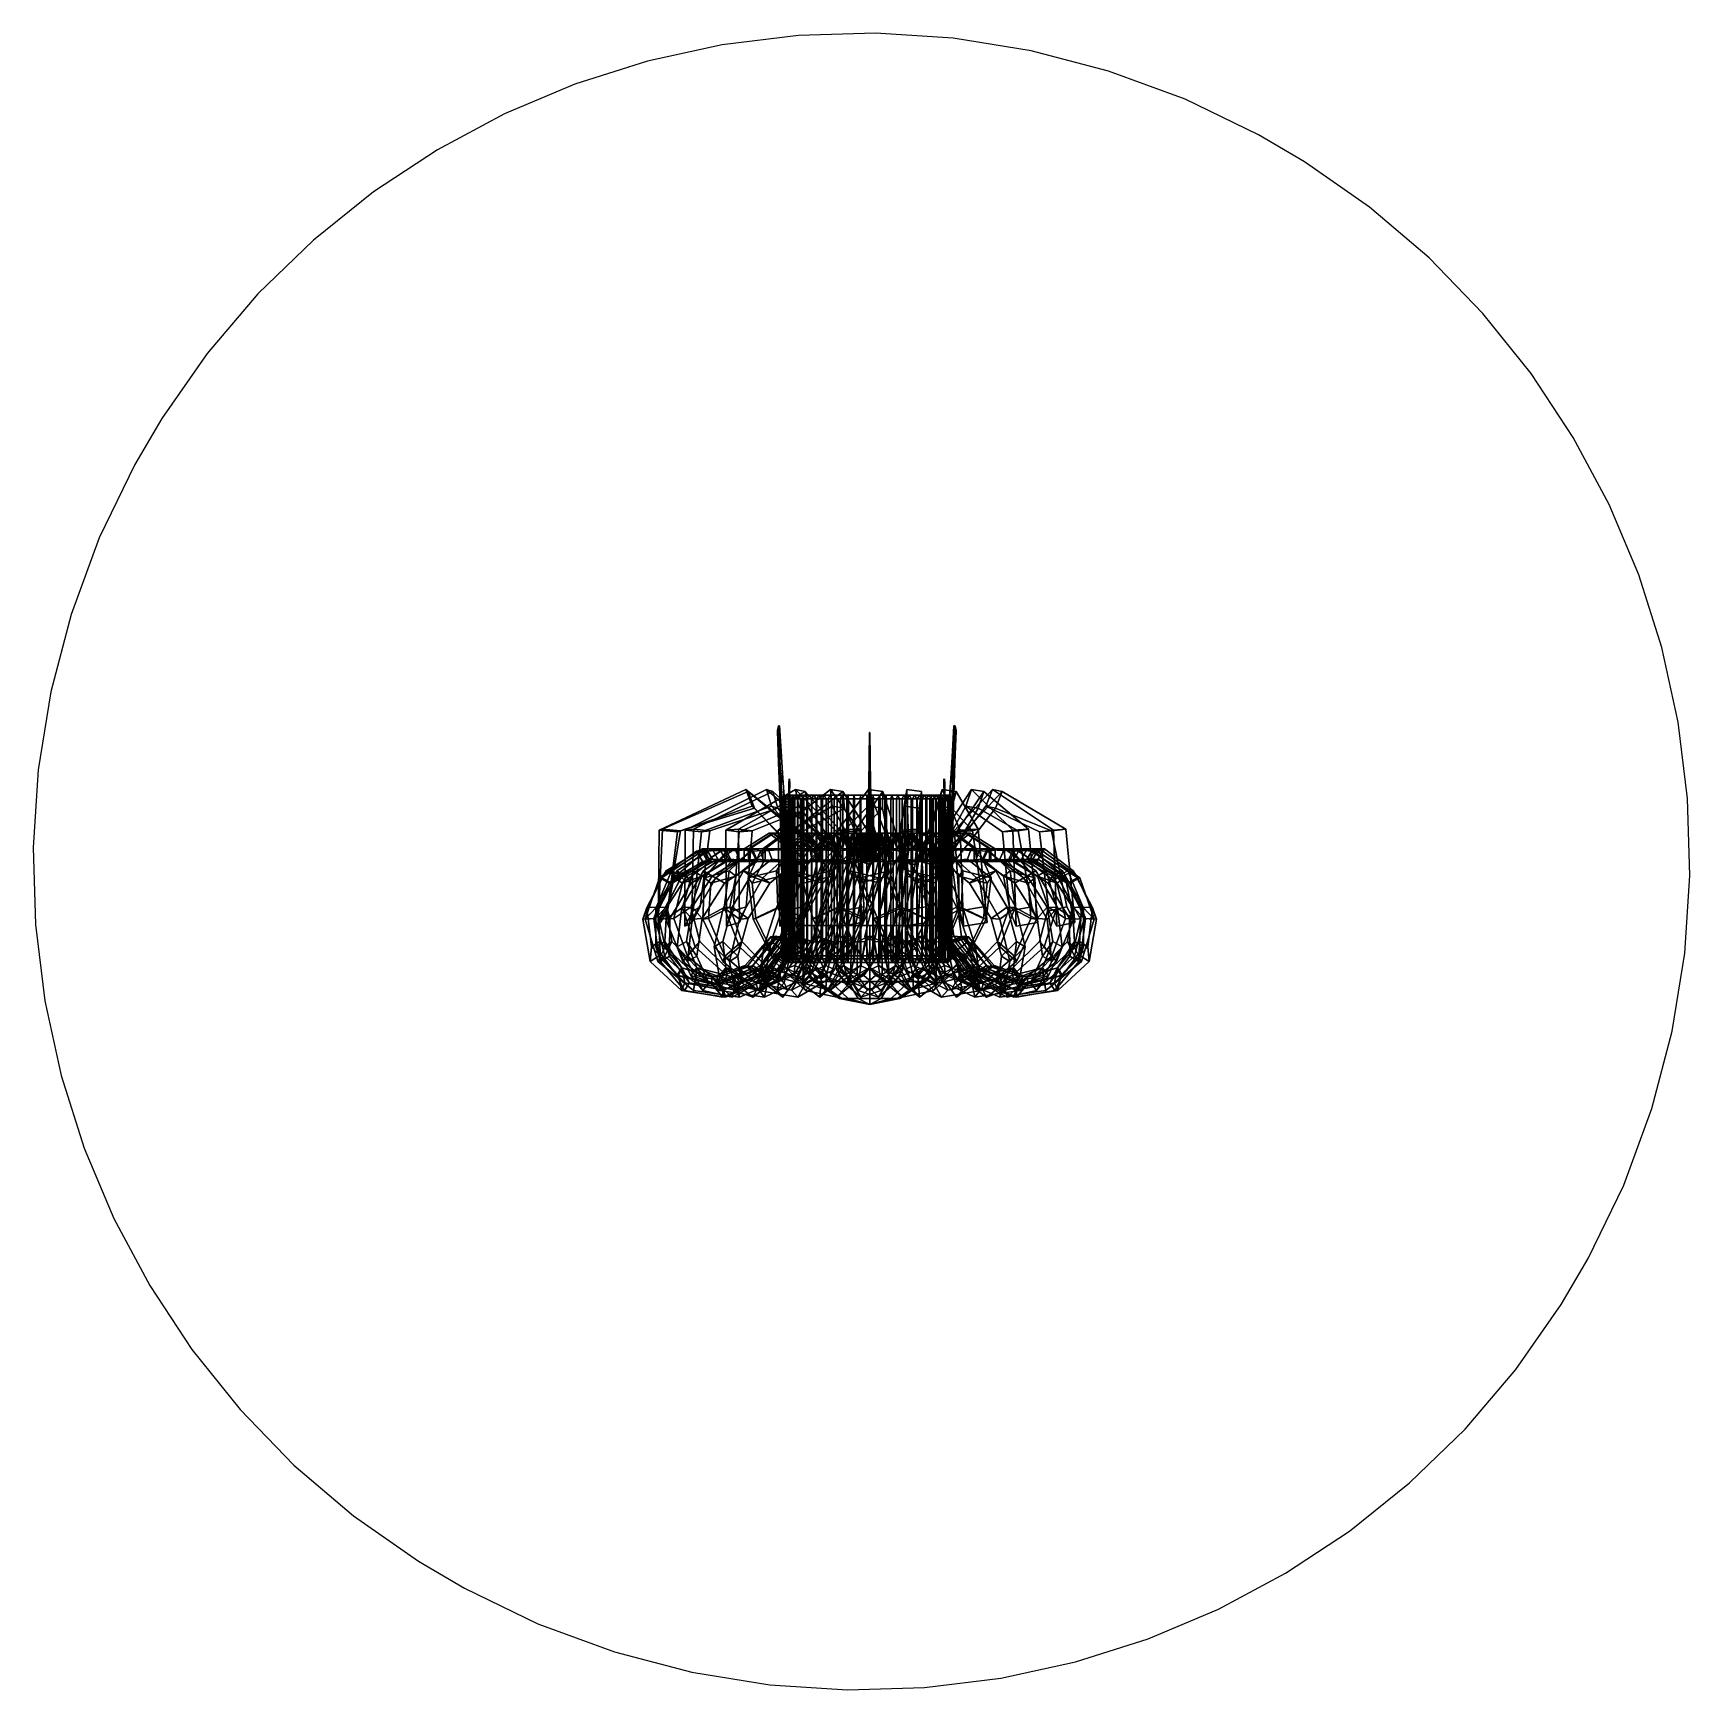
# Model space of a CAD drawing. Extents: x -13.3 to 13.1, y -13.2 to 13.2.
import ezdxf

# ---------------------------------------------------------------- set-up
doc = ezdxf.new("R2010")
doc.units = 0
for name, color, linetype in [('CERCHIO', 7, 'CONTINUOUS'), ('ESTRUSIONE_NURBS_1', 18, 'CONTINUOUS'), ('SFERA', 254, 'CONTINUOUS'), ('TUBO', 250, 'CONTINUOUS')]:
    doc.layers.add(name, color=color, linetype=linetype)

msp = doc.modelspace()

# ---------------------------------------------------------------- linework, layer by layer
at = {"layer": 'CERCHIO'}
msp.add_polyline3d([(-5.2798, -12.1323, 2.79), (-4.0619, -12.5812, 2.79), (-2.8298, -12.9044, 2.79), (-1.5912, -13.1047, 2.79), (-0.3537, -13.1854, 2.79), (0.875, -13.1495, 2.79), (2.0874, -13, 2.79), (3.2759, -12.7401, 2.79), (4.4328, -12.3728, 2.79), (5.5505, -11.9012, 2.79), (6.6213, -11.3284, 2.79), (7.6378, -10.6574, 2.79), (8.5922, -9.8914, 2.79), (9.477, -9.0334, 2.79), (10.2845, -8.0864, 2.79), (11.0072, -7.0536, 2.79), (11.438, -6.3189, 2.79), (12.0023, -5.1498, 2.79), (12.4512, -3.9319, 2.79), (12.7744, -2.6998, 2.79), (12.9747, -1.4612, 2.79), (13.0554, -0.2237, 2.79), (13.0195, 1.005, 2.79), (12.87, 2.2174, 2.79), (12.6101, 3.4059, 2.79), (12.2428, 4.5628, 2.79), (11.7712, 5.6805, 2.79), (11.1984, 6.7513, 2.79), (10.5274, 7.7678, 2.79), (9.7614, 8.7222, 2.79), (8.9034, 9.607, 2.79), (7.9564, 10.4145, 2.79), (6.9236, 11.1372, 2.79), (6.1889, 11.568, 2.79), (5.0198, 12.1323, 2.79), (3.8019, 12.5812, 2.79), (2.5698, 12.9044, 2.79), (1.3312, 13.1047, 2.79), (0.0937, 13.1854, 2.79), (-1.135, 13.1495, 2.79), (-2.3474, 13, 2.79), (-3.5359, 12.7401, 2.79), (-4.6928, 12.3728, 2.79), (-5.8105, 11.9012, 2.79), (-6.8813, 11.3284, 2.79), (-7.8978, 10.6574, 2.79), (-8.8522, 9.8914, 2.79), (-9.737, 9.0334, 2.79), (-10.5445, 8.0864, 2.79), (-11.2672, 7.0536, 2.79), (-11.698, 6.3189, 2.79), (-12.2623, 5.1498, 2.79), (-12.7112, 3.9319, 2.79), (-13.0344, 2.6998, 2.79), (-13.2347, 1.4612, 2.79), (-13.3154, 0.2237, 2.79), (-13.2795, -1.005, 2.79), (-13.13, -2.2174, 2.79), (-12.8701, -3.4059, 2.79), (-12.5028, -4.5628, 2.79), (-12.0312, -5.6805, 2.79), (-11.4584, -6.7513, 2.79), (-10.7874, -7.7678, 2.79), (-10.0214, -8.7222, 2.79), (-9.1634, -9.607, 2.79), (-8.2164, -10.4145, 2.79), (-7.1836, -11.1372, 2.79), (-6.4489, -11.568, 2.79)], close=True, dxfattribs=at)

# ---------------------------------------------------------------- meshes
at = {"layer": 'ESTRUSIONE_NURBS_1'}
mesh = msp.add_polyface(dxfattribs=at)
corners = [(-0.0033, 2.0552, 0.0009), (-0.0034, 2.0552, -0.0001), (-0.0033, 2.0552, -0.001), (-0.0029, 2.0552, -0.0019), (-0.0022, 2.0552, -0.0026), (-0.0029, 2.0552, 0.0018), (-0.0023, 2.0552, 0.0026), (0.0004, 2.0552, 0.0034), (-0.0005, 2.0552, 0.0034), (-0.0015, 2.0552, 0.0031), (-0.0014, 2.0552, -0.0031), (-0.0004, 2.0552, -0.0034), (-0.0044, 0.8162, 0.0271), (-0.0022, 1.2292, 0.0136), (0.0017, 1.2292, 0.0136), (0.0034, 0.8162, 0.0273), (-0.0119, 0.8162, 0.0248), (-0.0059, 1.2292, 0.0124), (-0.0184, 0.8162, 0.0205), (-0.0092, 1.2292, 0.0102), (-0.0234, 0.8162, 0.0145), (-0.0117, 1.2292, 0.0072), (-0.0265, 0.8162, 0.0073), (-0.0133, 1.2292, 0.0036), (-0.0275, 0.8162, -0.0005), (-0.0137, 1.2292, -0.0002), (-0.0262, 0.8162, -0.0082), (-0.0131, 1.2292, -0.0041), (-0.0229, 0.8162, -0.0153), (-0.0114, 1.2292, -0.0076), (-0.0176, 0.8162, -0.0211), (-0.0088, 1.2292, -0.0105), (-0.011, 0.8162, -0.0252), (-0.0055, 1.2292, -0.0126), (-0.0034, 0.8162, -0.0273), (-0.0017, 1.2292, -0.0136), (-0.0011, 1.6422, 0.0068), (0.0009, 1.6422, 0.0068), (-0.003, 1.6422, 0.0062), (-0.0046, 1.6422, 0.0051), (-0.0058, 1.6422, 0.0036), (-0.0066, 1.6422, 0.0018), (-0.0069, 1.6422, -0.0001), (-0.0066, 1.6422, -0.0021), (-0.0057, 1.6422, -0.0038), (-0.0044, 1.6422, -0.0053), (-0.0027, 1.6422, -0.0063), (-0.0009, 1.6422, -0.0068), (-0.0175, 1.1481, -2.1592), (-0.5049, 0.4978, -3.4501), (-0.2127, 0.5148, -3.5269), (0.208, 1.1163, -2.2228), (-0.0233, 0.8791, -2.0454), (-0.4295, 0.4711, -3.1691)]
mesh.append_faces([[corners[k] for k in face] for face in [(0, 1, 2, 2), (2, 3, 4, 4), (5, 0, 2, 4), (6, 7, 8, 9), (4, 10, 11, 11), (4, 11, 6, 5), (12, 13, 14, 15), (16, 17, 13, 12), (18, 19, 17, 16), (20, 21, 19, 18), (22, 23, 21, 20), (24, 25, 23, 22), (26, 27, 25, 24), (28, 29, 27, 26), (30, 31, 29, 28), (32, 33, 31, 30), (34, 35, 33, 32), (13, 36, 37, 14), (17, 38, 36, 13), (19, 39, 38, 17), (21, 40, 39, 19), (23, 41, 40, 21), (25, 42, 41, 23), (27, 43, 42, 25), (29, 44, 43, 27), (31, 45, 44, 29), (33, 46, 45, 31), (35, 47, 46, 33), (36, 8, 7, 37), (38, 9, 8, 36), (39, 6, 9, 38), (40, 5, 6, 39), (41, 0, 5, 40), (42, 1, 0, 41), (43, 2, 1, 42), (44, 3, 2, 43), (45, 4, 3, 44), (46, 10, 4, 45), (47, 11, 10, 46), (48, 49, 50, 51), (52, 53, 49, 48)]])
mesh = msp.add_polyface(dxfattribs=at)
corners = [(0.0004, 2.0552, 0.0034), (-0.0023, 2.0552, 0.0026), (-0.0004, 2.0552, -0.0034), (0.0023, 2.0552, -0.0026), (0.0034, 2.0552, 0.0001), (0.0014, 2.0552, 0.0031), (0.0029, 2.0552, 0.0019), (0.0022, 2.0552, 0.0026), (0.0029, 2.0552, -0.0018), (0.0033, 2.0552, -0.0009), (0.0005, 2.0552, -0.0034), (0.0015, 2.0552, -0.0031), (0.0033, 2.0552, 0.001), (0.0262, 0.8162, 0.0082), (0.0131, 1.2292, 0.0041), (0.0137, 1.2292, 0.0002), (0.0275, 0.8162, 0.0005), (0.0229, 0.8162, 0.0153), (0.0114, 1.2292, 0.0076), (0.0176, 0.8162, 0.0211), (0.0088, 1.2292, 0.0105), (0.011, 0.8162, 0.0252), (0.0055, 1.2292, 0.0126), (0.0034, 0.8162, 0.0273), (0.0017, 1.2292, 0.0136), (0.0044, 0.8162, -0.0271), (0.0022, 1.2292, -0.0136), (-0.0017, 1.2292, -0.0136), (-0.0034, 0.8162, -0.0273), (0.0119, 0.8162, -0.0248), (0.0059, 1.2292, -0.0124), (0.0184, 0.8162, -0.0205), (0.0092, 1.2292, -0.0102), (0.0234, 0.8162, -0.0145), (0.0117, 1.2292, -0.0072), (0.0265, 0.8162, -0.0073), (0.0133, 1.2292, -0.0036), (0.0066, 1.6422, 0.0021), (0.0069, 1.6422, 0.0001), (0.0057, 1.6422, 0.0038), (0.0044, 1.6422, 0.0053), (0.0027, 1.6422, 0.0063), (0.0009, 1.6422, 0.0068), (0.0011, 1.6422, -0.0068), (-0.0009, 1.6422, -0.0068), (0.003, 1.6422, -0.0062), (0.0046, 1.6422, -0.0051), (0.0058, 1.6422, -0.0036), (0.0066, 1.6422, -0.0018), (0.348, 0.1991, -1.0268), (-0.0175, 1.1481, -2.1592), (0.208, 1.1163, -2.2228), (0.5103, 0.1618, -1.1066), (-0.2127, 0.5148, -3.5269), (-0.1373, 0.4881, -3.2459), (0.2021, 0.8473, -2.1089)]
mesh.append_faces([[corners[k] for k in face] for face in [(0, 1, 2, 3), (4, 5, 0, 3), (4, 6, 7, 5), (4, 3, 8, 9), (2, 10, 11, 3), (4, 12, 6, 6), (13, 14, 15, 16), (17, 18, 14, 13), (19, 20, 18, 17), (21, 22, 20, 19), (23, 24, 22, 21), (25, 26, 27, 28), (29, 30, 26, 25), (31, 32, 30, 29), (33, 34, 32, 31), (35, 36, 34, 33), (16, 15, 36, 35), (14, 37, 38, 15), (18, 39, 37, 14), (20, 40, 39, 18), (22, 41, 40, 20), (24, 42, 41, 22), (26, 43, 44, 27), (30, 45, 43, 26), (32, 46, 45, 30), (34, 47, 46, 32), (36, 48, 47, 34), (15, 38, 48, 36), (37, 12, 4, 38), (39, 6, 12, 37), (40, 7, 6, 39), (41, 5, 7, 40), (42, 0, 5, 41), (43, 10, 2, 44), (45, 11, 10, 43), (46, 3, 11, 45), (47, 8, 3, 46), (48, 9, 8, 47), (38, 4, 9, 48), (49, 50, 51, 52), (51, 53, 54, 55)]])
mesh = msp.add_polyface(dxfattribs=at)
corners = [(-2.2714, 0.1624, 1.5688), (-2.6308, -0.2588, 2.0962), (-2.5259, -0.3443, 1.971), (-2.1986, -0.0015, 1.5003), (-1.8694, 0.2015, 1.9022), (-2.2368, -0.148, 2.3504), (-1.7966, 0.0376, 1.8337), (-2.1319, -0.2335, 2.2252), (-1.9285, 0, 0.5299), (-2.5322, -0.0015, 0.8201), (-2.2404, 0.0376, 1.2532), (-1.7011, 0, 1.0518), (-1.9285, 0.2, 0.5299), (-2.6213, 0.1624, 0.8653), (-1.7011, 0.2, 1.0518), (-2.3295, 0.2015, 1.2984), (-3.1148, -0.2588, 1.2701), (-2.9789, -0.3443, 1.1795), (-2.8084, -0.148, 1.625), (-2.6725, -0.2335, 1.5344), (-1.9997, 0, -0.0349), (-2.6607, -0.0015, 0.0735), (-2.5028, 0.0376, 0.5713), (-1.9997, 0.2, -0.0349), (-2.7589, 0.1624, 0.0917), (-2.601, 0.2015, 0.5895), (-3.3464, -0.2588, 0.3411), (-3.1906, -0.3443, 0.2925), (-3.1524, -0.148, 0.768), (-2.9966, -0.2335, 0.7194), (-1.9089, 0, -0.5969), (-2.5736, -0.0015, -0.6791), (-2.5623, 0.0376, -0.157), (-1.9089, 0.2, -0.5969), (-2.673, 0.1624, -0.6893), (-2.6617, 0.2015, -0.1671), (-3.307, -0.2588, -0.6155), (-3.1437, -0.3443, -0.6183), (-3.2411, -0.148, -0.1512), (-3.0778, -0.2335, -0.154), (-1.6634, 0, -1.1105), (-2.278, -0.0015, -1.3767), (-2.4143, 0.0376, -0.8725), (-2.5068, 0.2015, -0.9102), (-2.3706, 0.1624, -1.4144), (-1.6634, 0.2, -1.1105), (-2.9996, -0.2588, -1.5223), (-2.8422, -0.3443, -1.4789), (-3.0672, -0.148, -1.0582), (-2.9098, -0.2335, -1.0149), (-1.876, 0.1624, -2.025), (-2.4492, -0.2588, -2.3057), (-2.3104, -0.3443, -2.2197), (-1.7979, -0.0015, -1.9627), (-2.1488, 0.2015, -1.5796), (-2.6448, -0.148, -1.8795), (-2.0707, 0.0376, -1.5174), (-2.506, -0.2335, -1.7936), (-1.9355, 1.1163, -1.1126), (-3.2965, 0.5148, -1.2716), (-3.0096, 0.4881, -1.2235), (-1.8344, 0.8473, -1.0599), (-1.9714, 1.1481, -0.8811), (-3.348, 0.4978, -0.9739), (-1.8702, 0.8791, -0.8285), (-3.0611, 0.4711, -0.9258), (-1.5437, 1.1163, -1.6128), (-2.8047, 0.5148, -2.1488), (-2.543, 0.4881, -2.0218), (-1.4615, 0.8473, -1.5338), (-1.6433, 1.1481, -1.4008), (-2.938, 0.4978, -1.8777), (-1.5611, 0.8791, -1.3218), (-2.6763, 0.4711, -1.7507)]
mesh.append_faces([[corners[k] for k in face] for face in [(0, 1, 2, 3), (4, 5, 1, 0), (6, 7, 5, 4), (8, 9, 10, 11), (12, 13, 9, 8), (14, 15, 13, 12), (13, 16, 17, 9), (15, 18, 16, 13), (10, 19, 18, 15), (20, 21, 22, 8), (23, 24, 21, 20), (12, 25, 24, 23), (8, 22, 25, 12), (24, 26, 27, 21), (25, 28, 26, 24), (22, 29, 28, 25), (30, 31, 32, 20), (33, 34, 31, 30), (23, 35, 34, 33), (20, 32, 35, 23), (34, 36, 37, 31), (35, 38, 36, 34), (32, 39, 38, 35), (40, 41, 42, 30), (33, 43, 44, 45), (30, 42, 43, 33), (44, 46, 47, 41), (43, 48, 46, 44), (42, 49, 48, 43), (50, 51, 52, 53), (54, 55, 51, 50), (56, 57, 55, 54), (58, 59, 60, 61), (62, 63, 59, 58), (64, 65, 63, 62), (61, 60, 65, 64), (66, 67, 68, 69), (70, 71, 67, 66), (72, 73, 71, 70), (69, 68, 73, 72)]])
mesh = msp.add_polyface(dxfattribs=at)
corners = [(-0.25, 0, -1.9843), (-1.6634, 0, -1.1105), (-1.7011, 0, 1.0518), (-0.799, 0, -1.8335), (-1.2831, 0, -1.5341), (-1.9089, 0, -0.5969), (-1.9997, 0, -0.0349), (-1.9285, 0, 0.5299), (-1.3359, 0.2, 1.4884), (-1.7374, 0.1624, 2.1451), (-1.6869, -0.0015, 2.0589), (-1.3359, 0, 1.4884), (-0.8625, 0.2, 1.8045), (-1.2577, 0.2015, 2.3518), (-1.9337, -0.2588, 2.7524), (-1.8683, -0.3443, 2.6028), (-1.484, -0.148, 2.8854), (-1.2072, 0.0376, 2.2656), (-1.4187, -0.2335, 2.7357), (-1.7011, 0, 1.0518), (-2.1986, -0.0015, 1.5003), (-1.7966, 0.0376, 1.8337), (-1.7011, 0.2, 1.0518), (-2.2714, 0.1624, 1.5688), (-1.8694, 0.2015, 1.9022), (-2.2404, 0.0376, 1.2532), (-2.3295, 0.2015, 1.2984), (-1.6634, 0.2, -1.1105), (-2.3706, 0.1624, -1.4144), (-2.278, -0.0015, -1.3767), (-1.6634, 0, -1.1105), (-1.2831, 0, -1.5341), (-1.7979, -0.0015, -1.9627), (-2.0707, 0.0376, -1.5174), (-1.2831, 0.2, -1.5341), (-1.876, 0.1624, -2.025), (-2.1488, 0.2015, -1.5796), (-1.5593, 0.0376, -2.0393), (-1.6168, 0.2015, -2.121), (-1.2295, 0.1624, -2.4715), (-1.7004, -0.2588, -2.9023), (-1.5914, -0.3443, -2.7807), (-1.1721, -0.0015, -2.3897), (-2.0082, -0.148, -2.5485), (-1.8992, -0.2335, -2.4269), (-1.7011, 0.2, 1.0518), (-1.3609, 0.4535, 0.8414), (-1.0687, 0.4535, 1.1907), (-1.3359, 0.2, 1.4884), (-1.9285, 0.2, 0.5299), (-1.5428, 0.4535, 0.4239), (-1.9997, 0.2, -0.0349), (-1.5998, 0.4535, -0.0279), (-1.9089, 0.2, -0.5969), (-1.5271, 0.4535, -0.4775), (-1.6634, 0.2, -1.1105), (-1.3307, 0.4535, -0.8884), (-1.2831, 0.2, -1.5341), (-1.0265, 0.4535, -1.2273), (-1.2343, 0.2, 0.3391), (-1.0887, 0.2, 0.6731), (-1.2798, 0.2, -0.0223), (-1.2217, 0.2, -0.382), (-0.7946, 0.1618, -0.9239), (-1.9355, 1.1163, -1.1126), (-1.8344, 0.8473, -1.0599), (-0.9928, -0.0472, -0.8752), (-0.7895, 0.1991, -0.7431), (-1.9714, 1.1481, -0.8811), (-0.9877, -0.0099, -0.6944), (-1.8702, 0.8791, -0.8285), (-1.0268, 1.1163, -1.9824), (-2.0857, 0.5148, -2.852), (-1.8704, 0.4881, -2.6564), (-0.9701, 0.8473, -1.8834), (-1.1821, 1.1481, -1.807), (-2.29, 0.4978, -2.6294), (-1.1254, 0.8791, -1.7081), (-2.0746, 0.4711, -2.4338)]
mesh.append_faces([[corners[k] for k in face] for face in [(0, 1, 2, 2), (3, 4, 1, 1), (1, 5, 6, 6), (1, 6, 2, 2), (6, 7, 2, 2), (8, 9, 10, 11), (12, 13, 9, 8), (9, 14, 15, 10), (13, 16, 14, 9), (17, 18, 16, 13), (19, 20, 21, 11), (22, 23, 20, 19), (8, 24, 23, 22), (11, 21, 24, 8), (19, 25, 26, 22), (27, 28, 29, 30), (31, 32, 33, 30), (34, 35, 32, 31), (27, 36, 35, 34), (30, 33, 36, 27), (31, 37, 38, 34), (39, 40, 41, 42), (38, 43, 40, 39), (37, 44, 43, 38), (45, 46, 47, 48), (49, 50, 46, 45), (51, 52, 50, 49), (53, 54, 52, 51), (55, 56, 54, 53), (57, 58, 56, 55), (50, 59, 60, 46), (52, 61, 59, 50), (54, 62, 61, 52), (63, 64, 65, 66), (67, 68, 64, 63), (69, 70, 68, 67), (66, 65, 70, 69), (71, 72, 73, 74), (75, 76, 72, 71), (77, 78, 76, 75), (74, 73, 78, 77)]])
mesh = msp.add_polyface(dxfattribs=at)
corners = [(-0.5113, 0.2, -1.1734), (-0.4091, 0.4535, -0.9387), (-0.657, 0.4535, -0.7855), (-0.8212, 0.2, -0.9818), (-0.684, 0.4535, 0.7621), (-0.5472, 0.2, 0.6097), (-0.3533, 0.2, 0.7391), (-0.4416, 0.4535, 0.9239), (-0.871, 0.4535, 0.5385), (-0.6968, 0.2, 0.4308), (-0.9874, 0.4535, 0.2713), (-0.7899, 0.2, 0.217), (-1.0238, 0.4535, -0.0179), (-0.8191, 0.2, -0.0143), (-0.9773, 0.4535, -0.3056), (-0.7819, 0.2, -0.2445), (-0.8517, 0.4535, -0.5686), (-0.6813, 0.2, -0.4549), (-0.5256, 0.2, -0.6284), (-0.3273, 0.2, -0.751), (-0.4377, 0.4535, 0.4877), (-0.2826, 0.4535, 0.5913), (-0.5574, 0.4535, 0.3446), (-0.6319, 0.4535, 0.1736), (-0.6553, 0.4535, -0.0114), (-0.6255, 0.4535, -0.1956), (-0.5451, 0.4535, -0.3639), (-0.4205, 0.4535, -0.5027), (-0.2618, 0.4535, -0.6008), (-0.4459, 0.2, 0.2757), (-0.3502, 0.2, 0.3902), (-0.5056, 0.2, 0.1389), (-0.5242, 0.2, -0.0092), (-0.5004, 0.2, -0.1565), (-0.436, 0.2, -0.2911), (-0.3364, 0.2, -0.4022), (-0.4044, 0.4535, 0.1111), (-0.3568, 0.4535, 0.2206), (-0.4194, 0.4535, -0.0073), (-0.4003, 0.4535, -0.1252), (-0.3488, 0.4535, -0.2329), (-0.3355, 0.2207, -0.0059), (-0.3236, 0.2207, 0.0889), (-0.3203, 0.2207, -0.1001), (-0.5021, 0.1618, -1.1104), (-1.5437, 1.1163, -1.6128), (-1.4615, 0.8473, -1.5338), (-0.706, -0.0472, -1.1194), (-0.5481, 0.1991, -0.9354), (-1.6433, 1.1481, -1.4008), (-0.752, -0.0099, -0.9445), (-1.5611, 0.8791, -1.3218), (-0.169, 0.1618, -1.2068), (-1.0268, 1.1163, -1.9824), (-0.9701, 0.8473, -1.8834), (-0.3621, -0.0472, -1.273), (-0.2624, 0.1991, -1.052), (-1.1821, 1.1481, -1.807), (-0.4555, -0.0099, -1.1181), (-1.1254, 0.8791, -1.7081), (-0.4267, 1.1163, -2.1913), (-1.1978, 0.5148, -3.3241), (-1.0462, 0.4881, -3.0757), (-0.4002, 0.8473, -2.0805), (-0.6251, 1.1481, -2.0668), (-1.4564, 0.4978, -3.1681), (-0.5986, 0.8791, -1.956), (-1.3049, 0.4711, -2.9197)]
mesh.append_faces([[corners[k] for k in face] for face in [(0, 1, 2, 3), (4, 5, 6, 7), (8, 9, 5, 4), (10, 11, 9, 8), (12, 13, 11, 10), (14, 15, 13, 12), (16, 17, 15, 14), (2, 18, 17, 16), (1, 19, 18, 2), (5, 20, 21, 6), (9, 22, 20, 5), (11, 23, 22, 9), (13, 24, 23, 11), (15, 25, 24, 13), (17, 26, 25, 15), (18, 27, 26, 17), (19, 28, 27, 18), (22, 29, 30, 20), (23, 31, 29, 22), (24, 32, 31, 23), (25, 33, 32, 24), (26, 34, 33, 25), (27, 35, 34, 26), (31, 36, 37, 29), (32, 38, 36, 31), (33, 39, 38, 32), (34, 40, 39, 33), (38, 41, 42, 36), (39, 43, 41, 38), (44, 45, 46, 47), (48, 49, 45, 44), (50, 51, 49, 48), (47, 46, 51, 50), (52, 53, 54, 55), (56, 57, 53, 52), (58, 59, 57, 56), (55, 54, 59, 58), (60, 61, 62, 63), (64, 65, 61, 60), (66, 67, 65, 64), (63, 62, 67, 66)]])
mesh = msp.add_polyface(dxfattribs=at)
corners = [(-0.128, 0.4535, -1.016), (-0.1024, 0.2, -0.8128), (-0.3273, 0.2, -0.751), (-0.4091, 0.4535, -0.9387), (-0.1307, 0.2, 0.8087), (-0.1046, 0.4535, 0.647), (0.0819, 0.4535, 0.6502), (0.1024, 0.2, 0.8128), (-0.3533, 0.2, 0.7391), (-0.2826, 0.4535, 0.5913), (-0.0819, 0.4535, -0.6502), (-0.2618, 0.4535, -0.6008), (-0.0837, 0.2, 0.5176), (0.0655, 0.2, 0.5202), (-0.2261, 0.2, 0.473), (-0.4377, 0.4535, 0.4877), (-0.3502, 0.2, 0.3902), (-0.2094, 0.2, -0.4806), (-0.3364, 0.2, -0.4022), (-0.4205, 0.4535, -0.5027), (-0.0655, 0.2, -0.5202), (-0.0669, 0.4535, 0.4141), (0.0524, 0.4535, 0.4161), (-0.1809, 0.4535, 0.3784), (-0.2802, 0.4535, 0.3121), (-0.4459, 0.2, 0.2757), (-0.3568, 0.4535, 0.2206), (-0.2691, 0.4535, -0.3217), (-0.3488, 0.4535, -0.2329), (-0.436, 0.2, -0.2911), (-0.1676, 0.4535, -0.3845), (-0.0524, 0.4535, -0.4161), (-0.0535, 0.2207, 0.3312), (0.0419, 0.2207, 0.3329), (-0.1447, 0.2207, 0.3027), (-0.2241, 0.2207, 0.2497), (-0.2854, 0.2207, 0.1765), (-0.4044, 0.4535, 0.1111), (-0.3236, 0.2207, 0.0889), (-0.2791, 0.2207, -0.1863), (-0.3203, 0.2207, -0.1001), (-0.4003, 0.4535, -0.1252), (-0.2153, 0.2207, -0.2574), (-0.134, 0.2207, -0.3076), (-0.0419, 0.2207, -0.3329), (-0.0088, 0.4032, 0.0543), (-0.0044, 0.8162, 0.0271), (0.0034, 0.8162, 0.0273), (0.0069, 0.4032, 0.0545), (-0.0237, 0.4032, 0.0496), (-0.0119, 0.8162, 0.0248), (-0.0367, 0.4032, 0.0409), (-0.0184, 0.8162, 0.0205), (-0.0468, 0.4032, 0.0289), (-0.0234, 0.8162, 0.0145), (-0.053, 0.4032, 0.0146), (-0.0265, 0.8162, 0.0073), (-0.055, 0.4032, -0.001), (-0.0275, 0.8162, -0.0005), (-0.0525, 0.4032, -0.0164), (-0.0262, 0.8162, -0.0082), (-0.0457, 0.4032, -0.0305), (-0.0229, 0.8162, -0.0153), (-0.0353, 0.4032, -0.0422), (-0.0176, 0.8162, -0.0211), (-0.022, 0.4032, -0.0504), (-0.011, 0.8162, -0.0252), (-0.0069, 0.4032, -0.0545), (-0.0034, 0.8162, -0.0273), (0.1779, 0.1618, -1.2056), (-0.4267, 1.1163, -2.1913), (-0.4002, 0.8473, -2.0805), (0.0112, -0.0472, -1.3234), (0.0446, 0.1991, -1.0833), (-0.6251, 1.1481, -2.0668), (-0.122, -0.0099, -1.2012), (-0.5986, 0.8791, -1.956), (0.2021, 0.8473, -2.1089), (-0.1373, 0.4881, -3.2459), (-0.4295, 0.4711, -3.1691), (-0.0233, 0.8791, -2.0454)]
mesh.append_faces([[corners[k] for k in face] for face in [(0, 1, 2, 3), (4, 5, 6, 7), (8, 9, 5, 4), (1, 10, 11, 2), (5, 12, 13, 6), (9, 14, 12, 5), (15, 16, 14, 9), (11, 17, 18, 19), (10, 20, 17, 11), (12, 21, 22, 13), (14, 23, 21, 12), (16, 24, 23, 14), (25, 26, 24, 16), (18, 27, 28, 29), (17, 30, 27, 18), (20, 31, 30, 17), (21, 32, 33, 22), (23, 34, 32, 21), (24, 35, 34, 23), (26, 36, 35, 24), (37, 38, 36, 26), (28, 39, 40, 41), (27, 42, 39, 28), (30, 43, 42, 27), (31, 44, 43, 30), (45, 46, 47, 48), (49, 50, 46, 45), (51, 52, 50, 49), (53, 54, 52, 51), (55, 56, 54, 53), (57, 58, 56, 55), (59, 60, 58, 57), (61, 62, 60, 59), (63, 64, 62, 61), (65, 66, 64, 63), (67, 68, 66, 65), (69, 70, 71, 72), (73, 74, 70, 69), (75, 76, 74, 73), (72, 71, 76, 75), (77, 78, 79, 80)]])
mesh = msp.add_polyface(dxfattribs=at)
corners = [(0.1634, 0.4535, -1.0109), (0.1307, 0.2, -0.8087), (-0.1024, 0.2, -0.8128), (-0.128, 0.4535, -1.016), (0.4416, 0.4535, -0.9239), (0.3533, 0.2, -0.7391), (0.1024, 0.2, 0.8128), (0.0819, 0.4535, 0.6502), (0.2618, 0.4535, 0.6008), (0.3273, 0.2, 0.751), (0.1046, 0.4535, -0.647), (-0.0819, 0.4535, -0.6502), (0.2826, 0.4535, -0.5913), (0.2094, 0.2, 0.4806), (0.3364, 0.2, 0.4022), (0.4205, 0.4535, 0.5027), (0.0655, 0.2, 0.5202), (0.0837, 0.2, -0.5176), (-0.0655, 0.2, -0.5202), (0.2261, 0.2, -0.473), (0.4377, 0.4535, -0.4877), (0.3502, 0.2, -0.3902), (0.2691, 0.4535, 0.3217), (0.3488, 0.4535, 0.2329), (0.436, 0.2, 0.2911), (0.1676, 0.4535, 0.3845), (0.0524, 0.4535, 0.4161), (0.0669, 0.4535, -0.4141), (-0.0524, 0.4535, -0.4161), (0.1809, 0.4535, -0.3784), (0.2802, 0.4535, -0.3121), (0.4459, 0.2, -0.2757), (0.3568, 0.4535, -0.2206), (0.2791, 0.2207, 0.1863), (0.3203, 0.2207, 0.1001), (0.4003, 0.4535, 0.1252), (0.2153, 0.2207, 0.2574), (0.134, 0.2207, 0.3076), (0.0419, 0.2207, 0.3329), (0.0535, 0.2207, -0.3312), (-0.0419, 0.2207, -0.3329), (0.1447, 0.2207, -0.3027), (0.2241, 0.2207, -0.2497), (0.2854, 0.2207, -0.1765), (0.4044, 0.4535, -0.1111), (0.3236, 0.2207, -0.0889), (0.0525, 0.4032, 0.0164), (0.0262, 0.8162, 0.0082), (0.0275, 0.8162, 0.0005), (0.055, 0.4032, 0.001), (0.0457, 0.4032, 0.0305), (0.0229, 0.8162, 0.0153), (0.0353, 0.4032, 0.0422), (0.0176, 0.8162, 0.0211), (0.022, 0.4032, 0.0504), (0.011, 0.8162, 0.0252), (0.0069, 0.4032, 0.0545), (0.0034, 0.8162, 0.0273), (0.0088, 0.4032, -0.0543), (0.0044, 0.8162, -0.0271), (-0.0034, 0.8162, -0.0273), (-0.0069, 0.4032, -0.0545), (0.0237, 0.4032, -0.0496), (0.0119, 0.8162, -0.0248), (0.0367, 0.4032, -0.0409), (0.0184, 0.8162, -0.0205), (0.0468, 0.4032, -0.0289), (0.0234, 0.8162, -0.0145), (0.053, 0.4032, -0.0146), (0.0265, 0.8162, -0.0073), (0.5103, 0.1618, -1.1066), (0.208, 1.1163, -2.2228), (0.2021, 0.8473, -2.1089), (0.3836, -0.0472, -1.2667), (0.2213, -0.0099, -1.1869), (-0.0233, 0.8791, -2.0454), (-0.0175, 1.1481, -2.1592), (0.348, 0.1991, -1.0268)]
mesh.append_faces([[corners[k] for k in face] for face in [(0, 1, 2, 3), (4, 5, 1, 0), (6, 7, 8, 9), (1, 10, 11, 2), (5, 12, 10, 1), (8, 13, 14, 15), (7, 16, 13, 8), (10, 17, 18, 11), (12, 19, 17, 10), (20, 21, 19, 12), (14, 22, 23, 24), (13, 25, 22, 14), (16, 26, 25, 13), (17, 27, 28, 18), (19, 29, 27, 17), (21, 30, 29, 19), (31, 32, 30, 21), (23, 33, 34, 35), (22, 36, 33, 23), (25, 37, 36, 22), (26, 38, 37, 25), (27, 39, 40, 28), (29, 41, 39, 27), (30, 42, 41, 29), (32, 43, 42, 30), (44, 45, 43, 32), (46, 47, 48, 49), (50, 51, 47, 46), (52, 53, 51, 50), (54, 55, 53, 52), (56, 57, 55, 54), (58, 59, 60, 61), (62, 63, 59, 58), (64, 65, 63, 62), (66, 67, 65, 64), (68, 69, 67, 66), (49, 48, 69, 68), (70, 71, 72, 73), (74, 75, 76, 77), (73, 72, 75, 74)]])
mesh = msp.add_polyface(dxfattribs=at)
corners = [(0.9773, 0.4535, 0.3056), (0.7819, 0.2, 0.2445), (0.8191, 0.2, 0.0143), (1.0238, 0.4535, 0.0179), (0.8517, 0.4535, 0.5686), (0.6813, 0.2, 0.4549), (0.657, 0.4535, 0.7855), (0.5256, 0.2, 0.6284), (0.4091, 0.4535, 0.9387), (0.3273, 0.2, 0.751), (0.684, 0.4535, -0.7621), (0.5472, 0.2, -0.6097), (0.3533, 0.2, -0.7391), (0.4416, 0.4535, -0.9239), (0.871, 0.4535, -0.5385), (0.6968, 0.2, -0.4308), (0.9874, 0.4535, -0.2713), (0.7899, 0.2, -0.217), (0.6255, 0.4535, 0.1956), (0.6553, 0.4535, 0.0114), (0.5451, 0.4535, 0.3639), (0.4205, 0.4535, 0.5027), (0.2618, 0.4535, 0.6008), (0.4377, 0.4535, -0.4877), (0.2826, 0.4535, -0.5913), (0.5574, 0.4535, -0.3446), (0.6319, 0.4535, -0.1736), (0.5004, 0.2, 0.1565), (0.5242, 0.2, 0.0092), (0.436, 0.2, 0.2911), (0.3364, 0.2, 0.4022), (0.4459, 0.2, -0.2757), (0.3502, 0.2, -0.3902), (0.5056, 0.2, -0.1389), (0.4003, 0.4535, 0.1252), (0.4194, 0.4535, 0.0073), (0.3488, 0.4535, 0.2329), (0.4044, 0.4535, -0.1111), (0.3568, 0.4535, -0.2206), (0.3203, 0.2207, 0.1001), (0.3355, 0.2207, 0.0059), (0.3236, 0.2207, -0.0889), (0.8014, 0.1618, -0.918), (0.8258, 1.1163, -2.0742), (0.7881, 0.8473, -1.9666), (0.725, -0.0472, -1.1073), (0.6232, 0.1991, -0.8872), (0.5916, 1.1481, -2.0767), (0.5467, -0.0099, -1.0764), (0.5539, 0.8791, -1.9691), (0.7895, 0.5148, -3.4439), (0.7827, 0.4881, -3.1531), (0.4875, 0.4978, -3.4526), (0.4808, 0.4711, -3.1617), (1.0276, 0.1618, -0.655), (1.3767, 1.1163, -1.7575), (1.3102, 0.8473, -1.6649), (1.0075, -0.0472, -0.8582), (0.8479, 0.1991, -0.6757), (1.1527, 1.1481, -1.8259), (0.8279, -0.0099, -0.8788), (1.0862, 0.8791, -1.7333), (1.352, 0.4711, -2.8982), (1.4405, 0.4978, -3.1753)]
mesh.append_faces([[corners[k] for k in face] for face in [(0, 1, 2, 3), (4, 5, 1, 0), (6, 7, 5, 4), (8, 9, 7, 6), (10, 11, 12, 13), (14, 15, 11, 10), (16, 17, 15, 14), (3, 2, 17, 16), (1, 18, 19, 2), (5, 20, 18, 1), (7, 21, 20, 5), (9, 22, 21, 7), (11, 23, 24, 12), (15, 25, 23, 11), (17, 26, 25, 15), (2, 19, 26, 17), (18, 27, 28, 19), (20, 29, 27, 18), (21, 30, 29, 20), (25, 31, 32, 23), (26, 33, 31, 25), (19, 28, 33, 26), (27, 34, 35, 28), (29, 36, 34, 27), (33, 37, 38, 31), (28, 35, 37, 33), (34, 39, 40, 35), (35, 40, 41, 37), (42, 43, 44, 45), (46, 47, 43, 42), (48, 49, 47, 46), (45, 44, 49, 48), (43, 50, 51, 44), (47, 52, 50, 43), (49, 53, 52, 47), (44, 51, 53, 49), (54, 55, 56, 57), (58, 59, 55, 54), (60, 61, 59, 58), (57, 56, 61, 60), (61, 62, 63, 59)]])
mesh = msp.add_polyface(dxfattribs=at)
corners = [(1.7011, 0, -1.0518), (1.6634, 0, 1.1105), (1.9997, 0, 0.0349), (0.8625, 0, -1.8045), (0.799, 0, 1.8335), (1.2831, 0, 1.5341), (1.9089, 0.2, 0.5969), (1.5271, 0.4535, 0.4775), (1.5998, 0.4535, 0.0279), (1.9997, 0.2, 0.0349), (1.6634, 0.2, 1.1105), (1.3307, 0.4535, 0.8884), (1.2831, 0.2, 1.5341), (1.0265, 0.4535, 1.2273), (1.2831, 0, 1.5341), (1.7979, -0.0015, 1.9627), (2.0707, 0.0376, 1.5174), (1.6634, 0, 1.1105), (1.2831, 0.2, 1.5341), (1.876, 0.1624, 2.025), (1.6634, 0.2, 1.1105), (2.1488, 0.2015, 1.5796), (1.5593, 0.0376, 2.0393), (1.6168, 0.2015, 2.121), (1.2295, 0.1624, 2.4715), (1.7004, -0.2588, 2.9023), (1.5914, -0.3443, 2.7807), (1.1721, -0.0015, 2.3897), (2.0082, -0.148, 2.5485), (1.8992, -0.2335, 2.4269), (1.3359, 0.2, -1.4884), (1.7374, 0.1624, -2.1451), (1.6869, -0.0015, -2.0589), (1.3359, 0, -1.4884), (0.8625, 0.2, -1.8045), (1.2577, 0.2015, -2.3518), (1.9337, -0.2588, -2.7524), (1.8683, -0.3443, -2.6028), (1.484, -0.148, -2.8854), (1.2072, 0.0376, -2.2656), (1.4187, -0.2335, -2.7357), (1.7011, 0, -1.0518), (2.1986, -0.0015, -1.5003), (1.7966, 0.0376, -1.8337), (1.8694, 0.2015, -1.9022), (2.2714, 0.1624, -1.5688), (1.7011, 0.2, -1.0518), (1.7011, 0.2, -1.0518), (1.3609, 0.4535, -0.8414), (1.0687, 0.4535, -1.1907), (1.3359, 0.2, -1.4884), (1.9285, 0.2, -0.5299), (1.5428, 0.4535, -0.4239), (1.2217, 0.2, 0.382), (1.2798, 0.2, 0.0223), (1.0646, 0.2, 0.7107), (1.2343, 0.2, -0.3391), (1.0887, 0.2, -0.6731), (1.2186, 0.1618, 0.0045), (2.1083, 1.1163, -0.7342), (2.0023, 0.8473, -0.6922), (1.3116, -0.0472, -0.1772), (1.0786, 0.1991, -0.11), (1.9568, 1.1481, -0.9129), (1.1716, -0.0099, -0.2917), (1.8509, 0.8791, -0.8709), (1.3767, 1.1163, -1.7575), (1.7278, 0.5148, -3.082), (1.6394, 0.4881, -2.8049), (1.3102, 0.8473, -1.6649), (1.1527, 1.1481, -1.8259), (1.4405, 0.4978, -3.1753), (1.352, 0.4711, -2.8982), (1.0862, 0.8791, -1.7333), (1.1705, 0.1618, -0.339), (1.8161, 1.1163, -1.2984), (1.7262, 0.8473, -1.2283), (1.2085, -0.0472, -0.5395), (1.0039, 0.1991, -0.4094), (1.6204, 1.1481, -1.4272), (1.0419, -0.0099, -0.61), (1.5305, 0.8791, -1.3571), (2.1138, 0.4711, -2.3999), (2.2767, 0.4978, -2.6409)]
mesh.append_faces([[corners[k] for k in face] for face in [(0, 1, 2, 2), (0, 3, 1, 1), (4, 5, 1, 1), (6, 7, 8, 9), (10, 11, 7, 6), (12, 13, 11, 10), (14, 15, 16, 17), (18, 19, 15, 14), (20, 21, 19, 18), (17, 16, 21, 20), (14, 22, 23, 18), (24, 25, 26, 27), (23, 28, 25, 24), (22, 29, 28, 23), (30, 31, 32, 33), (34, 35, 31, 30), (31, 36, 37, 32), (35, 38, 36, 31), (39, 40, 38, 35), (41, 42, 43, 33), (30, 44, 45, 46), (33, 43, 44, 30), (47, 48, 49, 50), (51, 52, 48, 47), (9, 8, 52, 51), (7, 53, 54, 8), (11, 55, 53, 7), (52, 56, 57, 48), (8, 54, 56, 52), (58, 59, 60, 61), (62, 63, 59, 58), (64, 65, 63, 62), (61, 60, 65, 64), (66, 67, 68, 69), (70, 71, 67, 66), (69, 68, 72, 73), (74, 75, 76, 77), (78, 79, 75, 74), (80, 81, 79, 78), (77, 76, 81, 80), (81, 82, 83, 79)]])
mesh = msp.add_polyface(dxfattribs=at)
corners = [(1.9285, 0, -0.5299), (1.7011, 0, -1.0518), (1.9997, 0, 0.0349), (1.6634, 0, 1.1105), (1.9089, 0, 0.5969), (1.9089, 0, 0.5969), (2.5736, -0.0015, 0.6791), (2.6844, 0.0376, 0.1591), (1.9997, 0, 0.0349), (1.9089, 0.2, 0.5969), (2.673, 0.1624, 0.6893), (1.9997, 0.2, 0.0349), (2.7838, 0.2015, 0.1693), (3.2411, -0.148, 0.1512), (3.307, -0.2588, 0.6155), (3.0778, -0.2335, 0.154), (1.6634, 0, 1.1105), (2.278, -0.0015, 1.3767), (2.4143, 0.0376, 0.8725), (1.6634, 0.2, 1.1105), (2.3706, 0.1624, 1.4144), (2.5068, 0.2015, 0.9102), (3.0672, -0.148, 1.0582), (2.9996, -0.2588, 1.5223), (2.9098, -0.2335, 1.0149), (2.1488, 0.2015, 1.5796), (2.6448, -0.148, 1.8795), (2.4492, -0.2588, 2.3057), (1.876, 0.1624, 2.025), (2.0707, 0.0376, 1.5174), (2.506, -0.2335, 1.7936), (1.7011, 0.2, -1.0518), (2.2714, 0.1624, -1.5688), (2.1986, -0.0015, -1.5003), (1.7011, 0, -1.0518), (2.6308, -0.2588, -2.0962), (2.5259, -0.3443, -1.971), (1.8694, 0.2015, -1.9022), (2.2368, -0.148, -2.3504), (1.7966, 0.0376, -1.8337), (2.1319, -0.2335, -2.2252), (1.9285, 0, -0.5299), (2.5322, -0.0015, -0.8201), (2.2404, 0.0376, -1.2532), (1.9285, 0.2, -0.5299), (2.6213, 0.1624, -0.8653), (2.3295, 0.2015, -1.2984), (3.1148, -0.2588, -1.2701), (2.9789, -0.3443, -1.1795), (2.8084, -0.148, -1.625), (2.6725, -0.2335, -1.5344), (2.6607, -0.0015, -0.0735), (2.5028, 0.0376, -0.5713), (2.7589, 0.1624, -0.0917), (2.601, 0.2015, -0.5895), (3.3464, -0.2588, -0.3411), (3.1906, -0.3443, -0.2925), (3.1524, -0.148, -0.768), (2.9966, -0.2335, -0.7194), (2.1083, 1.1163, -0.7342), (3.1198, 0.5148, -1.6586), (2.8955, 0.4881, -1.4733), (2.0023, 0.8473, -0.6922), (1.9568, 1.1481, -0.9129), (2.9285, 0.4978, -1.8925), (1.8509, 0.8791, -0.8709), (2.7043, 0.4711, -1.7071), (1.8161, 1.1163, -1.2984), (2.5261, 0.5148, -2.4704), (2.3632, 0.4881, -2.2294), (1.7262, 0.8473, -1.2283), (1.6204, 1.1481, -1.4272), (2.2767, 0.4978, -2.6409), (2.1138, 0.4711, -2.3999), (1.5305, 0.8791, -1.3571)]
mesh.append_faces([[corners[k] for k in face] for face in [(0, 1, 2, 2), (3, 4, 2, 2), (5, 6, 7, 8), (9, 10, 6, 5), (11, 12, 10, 9), (8, 7, 12, 11), (12, 13, 14, 10), (7, 15, 13, 12), (16, 17, 18, 5), (19, 20, 17, 16), (9, 21, 20, 19), (5, 18, 21, 9), (21, 22, 23, 20), (18, 24, 22, 21), (25, 26, 27, 28), (29, 30, 26, 25), (31, 32, 33, 34), (32, 35, 36, 33), (37, 38, 35, 32), (39, 40, 38, 37), (41, 42, 43, 34), (44, 45, 42, 41), (31, 46, 45, 44), (34, 43, 46, 31), (45, 47, 48, 42), (46, 49, 47, 45), (43, 50, 49, 46), (8, 51, 52, 41), (11, 53, 51, 8), (44, 54, 53, 11), (41, 52, 54, 44), (53, 55, 56, 51), (54, 57, 55, 53), (52, 58, 57, 54), (59, 60, 61, 62), (63, 64, 60, 59), (65, 66, 64, 63), (62, 61, 66, 65), (67, 68, 69, 70), (71, 72, 68, 67), (70, 69, 73, 74)]])
mesh = msp.add_polyface(dxfattribs=at)
corners = [(-3.2133, -0.7235, -1.3674), (-3.3647, -0.9701, -1.4076), (-3.3674, -1.0309, -1.0252), (-3.2161, -0.7842, -0.9849), (-2.6979, -0.7235, -2.2173), (-2.8318, -0.9701, -2.2986), (-2.9422, -1.0309, -1.9323), (-2.8083, -0.7842, -1.8511), (-2.6308, -0.2588, 2.0962), (-2.6576, -0.9166, 2.4741), (-2.5679, -0.9092, 2.3217), (-2.5259, -0.3443, 1.971), (-2.5322, -0.0015, 0.8201), (-2.9789, -0.3443, 1.1795), (-2.6725, -0.2335, 1.5344), (-2.2404, 0.0376, 1.2532), (-3.118, -0.9092, 1.5042), (-2.8477, -0.7255, 1.8036), (-3.1148, -0.2588, 1.2701), (-3.247, -0.9166, 1.6252), (-2.8084, -0.148, 1.625), (-2.9766, -0.7328, 1.9246), (-2.7012, -1.2742, 1.9722), (-2.7763, -1.3583, 2.0993), (-2.6607, -0.0015, 0.0735), (-3.1906, -0.3443, 0.2925), (-2.9966, -0.2335, 0.7194), (-2.5028, 0.0376, 0.5713), (-3.4155, -0.9092, 0.5648), (-3.2405, -0.7255, 0.9283), (-3.3464, -0.2588, 0.3411), (-3.5733, -0.9166, 0.6445), (-3.1524, -0.148, 0.768), (-3.3983, -0.7328, 1.008), (-3.1474, -1.2742, 1.1313), (-3.2553, -1.3583, 1.2321), (-2.5736, -0.0015, -0.6791), (-3.1437, -0.3443, -0.6183), (-3.0778, -0.2335, -0.154), (-2.5623, 0.0376, -0.157), (-3.4363, -0.9092, -0.4203), (-3.3707, -0.7255, -0.0223), (-3.307, -0.2588, -0.6155), (-3.6102, -0.9166, -0.3883), (-3.2411, -0.148, -0.1512), (-3.5446, -0.7328, 0.0098), (-3.3387, -1.2742, 0.1987), (-3.4705, -1.3583, 0.265), (-2.278, -0.0015, -1.3767), (-2.8422, -0.3443, -1.4789), (-2.9098, -0.2335, -1.0149), (-2.4143, 0.0376, -0.8725), (-3.1787, -0.9092, -1.3714), (-3.2279, -0.7255, -0.971), (-2.9996, -0.2588, -1.5223), (-3.3545, -0.9166, -1.3897), (-3.0672, -0.148, -1.0582), (-3.4038, -0.7328, -0.9893), (-3.1851, -1.5056, -1.0774), (-3.2594, -1.2742, -0.7499), (-3.4046, -1.3583, -0.7235), (-2.3104, -0.3443, -2.2197), (-2.6636, -0.9092, -2.2114), (-2.8236, -0.7255, -1.8411), (-2.506, -0.2335, -1.7936), (-2.6448, -0.148, -1.8795), (-2.9872, -0.7328, -1.9081), (-2.8271, -0.9166, -2.2784), (-2.4492, -0.2588, -2.3057), (-2.7525, -1.5056, -1.9311), (-2.9161, -1.2742, -1.6378), (-3.0629, -1.3583, -1.6533), (-3.2965, 0.5148, -1.2716), (-3.0096, 0.4881, -1.2235), (-3.348, 0.4978, -0.9739), (-3.0611, 0.4711, -0.9258), (-2.8047, 0.5148, -2.1488), (-2.543, 0.4881, -2.0218), (-2.938, 0.4978, -1.8777), (-2.6763, 0.4711, -1.7507)]
mesh.append_faces([[corners[k] for k in face] for face in [(0, 1, 2, 3), (4, 5, 6, 7), (8, 9, 10, 11), (12, 13, 14, 15), (13, 16, 17, 14), (18, 19, 16, 13), (20, 21, 19, 18), (14, 17, 21, 20), (17, 22, 23, 21), (24, 25, 26, 27), (25, 28, 29, 26), (30, 31, 28, 25), (32, 33, 31, 30), (26, 29, 33, 32), (29, 34, 35, 33), (36, 37, 38, 39), (37, 40, 41, 38), (42, 43, 40, 37), (44, 45, 43, 42), (38, 41, 45, 44), (41, 46, 47, 45), (48, 49, 50, 51), (49, 52, 53, 50), (54, 55, 52, 49), (56, 57, 55, 54), (50, 53, 57, 56), (52, 58, 59, 53), (53, 59, 60, 57), (61, 62, 63, 64), (65, 66, 67, 68), (64, 63, 66, 65), (62, 69, 70, 63), (63, 70, 71, 66), (72, 1, 0, 73), (74, 2, 1, 72), (75, 3, 2, 74), (73, 0, 3, 75), (76, 5, 4, 77), (78, 6, 5, 76), (79, 7, 6, 78), (77, 4, 7, 79)]])
mesh = msp.add_polyface(dxfattribs=at)
corners = [(-1.964, -0.7235, -2.8876), (-2.0695, -0.9701, -3.0033), (-2.2786, -1.0309, -2.683), (-2.1731, -0.7842, -2.5673), (-1.8683, -0.3443, 2.6028), (-1.8098, -0.9092, 2.9512), (-1.4205, -0.7255, 3.0569), (-1.4187, -0.2335, 2.7357), (-1.9337, -0.2588, 2.7524), (-1.8529, -0.9166, 3.1226), (-1.484, -0.148, 2.8854), (-1.4636, -0.7328, 3.2283), (-1.5142, -1.5897, 3.1468), (-1.5197, -1.5056, 2.9993), (-2.1986, -0.0015, 1.5003), (-2.5259, -0.3443, 1.971), (-2.1319, -0.2335, 2.2252), (-1.7966, 0.0376, 1.8337), (-2.5679, -0.9092, 2.3217), (-2.2242, -0.7255, 2.5329), (-2.2368, -0.148, 2.3504), (-2.3138, -0.7328, 2.6852), (-2.6576, -0.9166, 2.4741), (-2.6308, -0.2588, 2.0962), (-2.3032, -1.5056, 2.4497), (-2.0362, -1.2742, 2.6533), (-2.3394, -1.5897, 2.5928), (-2.0724, -1.3583, 2.7964), (-1.811, -1.933, 2.3248), (-1.6251, -1.6935, 2.5459), (-1.5901, -1.8154, 2.6484), (-2.9, -1.5056, 1.7016), (-2.3926, -1.933, 1.7204), (-2.2765, -1.6935, 1.9849), (-2.7012, -1.2742, 1.9722), (-2.2718, -1.8154, 2.0932), (-2.7763, -1.3583, 2.0993), (-1.7154, -1.806, 0.45), (-1.3132, -1.2856, 0.3846), (-1.4632, -1.1995, 0.6201), (-1.8612, -1.6552, 0.6884), (-1.3401, -1.1893, 0.6948), (-1.7649, -1.7166, 0.7861), (-1.7727, -1.806, -0.0515), (-1.3683, -1.2856, -0.0009), (-1.5786, -1.1995, 0.1828), (-1.9798, -1.6552, 0.1362), (-1.9149, -1.7166, 0.257), (-1.4816, -1.1893, 0.2891), (-1.2713, -1.2754, 0.1054), (-1.7078, -1.8674, 0.0693), (-1.7979, -0.0015, -1.9627), (-2.3104, -0.3443, -2.2197), (-2.506, -0.2335, -1.7936), (-2.0707, 0.0376, -1.5174), (-2.4492, -0.2588, -2.3057), (-2.8271, -0.9166, -2.2784), (-2.6636, -0.9092, -2.2114), (-1.6864, -1.806, -0.5489), (-1.3126, -1.2856, -0.3864), (-1.5661, -1.1995, -0.2694), (-1.938, -1.6552, -0.4271), (-1.503, -1.1893, -0.14), (-1.9098, -1.7166, -0.2929), (-1.5914, -0.3443, -2.7807), (-1.9326, -0.9092, -2.8722), (-2.1905, -0.7255, -2.562), (-1.8992, -0.2335, -2.4269), (-1.7004, -0.2588, -2.9023), (-2.0707, -0.9166, -2.9826), (-2.0082, -0.148, -2.5485), (-2.3286, -0.7328, -2.6724), (-2.097, -1.5056, -2.6284), (-2.3366, -1.2742, -2.393), (-2.2334, -1.5897, -2.6846), (-2.473, -1.3583, -2.4493), (-2.0434, -1.933, -2.1234), (-2.2887, -1.6935, -1.9709), (-2.3952, -1.8154, -1.9508), (-1.5677, -1.2742, -2.9544), (-1.6407, -1.6935, -2.5358), (-1.7485, -1.8154, -2.5466), (-1.6828, -1.3583, -3.0468), (-2.0857, 0.5148, -2.852), (-1.8704, 0.4881, -2.6564), (-2.29, 0.4978, -2.6294), (-2.0746, 0.4711, -2.4338)]
mesh.append_faces([[corners[k] for k in face] for face in [(0, 1, 2, 3), (4, 5, 6, 7), (8, 9, 5, 4), (10, 11, 9, 8), (9, 12, 13, 5), (14, 15, 16, 17), (15, 18, 19, 16), (20, 21, 22, 23), (16, 19, 21, 20), (18, 24, 25, 19), (22, 26, 24, 18), (21, 27, 26, 22), (19, 25, 27, 21), (24, 28, 29, 25), (25, 29, 30, 27), (31, 32, 33, 34), (34, 33, 35, 36), (37, 38, 39, 40), (40, 39, 41, 42), (43, 44, 45, 46), (47, 48, 49, 50), (46, 45, 48, 47), (51, 52, 53, 54), (55, 56, 57, 52), (58, 59, 60, 61), (61, 60, 62, 63), (64, 65, 66, 67), (68, 69, 65, 64), (70, 71, 69, 68), (67, 66, 71, 70), (65, 72, 73, 66), (69, 74, 72, 65), (71, 75, 74, 69), (66, 73, 75, 71), (72, 76, 77, 73), (73, 77, 78, 75), (79, 80, 81, 82), (83, 1, 0, 84), (85, 2, 1, 83), (86, 3, 2, 85), (84, 0, 3, 86)]])
mesh = msp.add_polyface(dxfattribs=at)
corners = [(-0.8956, -1.1995, 1.3127), (-0.8967, -1.2856, 1.0335), (-0.7529, -1.2754, 1.0298), (-0.7518, -1.1893, 1.309), (-1.2292, -1.1995, 1.0072), (-1.1516, -1.2856, 0.739), (-1.0125, -1.2754, 0.776), (-1.0901, -1.1893, 1.0442), (-1.4632, -1.1995, 0.6201), (-1.3132, -1.2856, 0.3846), (-1.3139, -1.2754, 0.4571), (-1.3401, -1.1893, 0.6948), (-1.5786, -1.1995, 0.1828), (-1.3683, -1.2856, -0.0009), (-1.2713, -1.2754, 0.1054), (-1.4816, -1.1893, 0.2891), (-1.5661, -1.1995, -0.2694), (-1.3126, -1.2856, -0.3864), (-1.2495, -1.2754, -0.257), (-1.503, -1.1893, -0.14), (-1.0709, -0.7235, -3.3239), (-1.1396, -0.9701, -3.4647), (-1.4304, -1.0309, -3.2163), (-1.3618, -0.7842, -3.0755), (-1.0799, -0.2588, 3.1857), (-0.8981, -0.9166, 3.5181), (-0.9051, -0.9092, 3.3415), (-1.0594, -0.3443, 3.0237), (-1.6869, -0.0015, 2.0589), (-1.8683, -0.3443, 2.6028), (-1.4187, -0.2335, 2.7357), (-1.2072, 0.0376, 2.2656), (-1.4205, -0.7255, 3.0569), (-1.4636, -0.7328, 3.2283), (-1.484, -0.148, 2.8854), (-1.8098, -0.9092, 2.9512), (-1.5197, -1.5056, 2.9993), (-1.2061, -1.2742, 3.1195), (-1.2006, -1.3583, 3.267), (-1.5142, -1.5897, 3.1468), (-1.8529, -0.9166, 3.1226), (-1.1998, -1.806, 1.306), (-1.1936, -1.6552, 1.5854), (-1.0598, -1.7166, 1.6155), (-1.5192, -1.806, 0.915), (-1.5919, -1.6552, 1.1849), (-1.472, -1.7166, 1.2515), (-1.1721, -0.0015, -2.3897), (-1.5914, -0.3443, -2.7807), (-1.8992, -0.2335, -2.4269), (-1.5593, 0.0376, -2.0393), (-1.4634, -1.806, -1.0018), (-1.1506, -1.2856, -0.7405), (-1.4268, -1.1995, -0.6997), (-1.7391, -1.6552, -0.9558), (-1.4027, -1.1893, -0.5578), (-1.7499, -1.7166, -0.8191), (-0.7435, -0.3443, -3.1165), (-1.0452, -0.9092, -3.3003), (-1.38, -0.7255, -3.0754), (-1.1385, -0.2335, -2.8637), (-0.8139, -0.2588, -3.2638), (-1.1465, -0.9166, -3.4452), (-1.2088, -0.148, -3.011), (-1.4814, -0.7328, -3.2202), (-1.2715, -1.5056, -3.1127), (-1.5677, -1.2742, -2.9544), (-1.3866, -1.5897, -3.2051), (-1.6828, -1.3583, -3.0468), (-1.1219, -1.806, -1.3735), (-0.8954, -1.2856, -1.0347), (-1.1719, -1.1995, -1.0733), (-1.3994, -1.6552, -1.4071), (-1.1887, -1.1893, -0.9304), (-1.4483, -1.7166, -1.2789), (-0.9463, -1.6552, -1.7443), (-0.822, -1.1995, -1.36), (-0.8784, -1.1893, -1.2276), (-1.0293, -1.7166, -1.6351), (-0.7946, 0.1618, -0.9239), (-0.9928, -0.0472, -0.8752), (-1.1265, -1.2754, -0.5987), (-0.7895, 0.1991, -0.7431), (-0.9877, -0.0099, -0.6944), (-0.752, -0.0099, -0.9445), (-0.5481, 0.1991, -0.9354), (-0.9122, -1.2754, -0.8918), (-0.706, -0.0472, -1.1194), (-1.1978, 0.5148, -3.3241), (-1.0462, 0.4881, -3.0757), (-1.4564, 0.4978, -3.1681), (-1.3049, 0.4711, -2.9197)]
mesh.append_faces([[corners[k] for k in face] for face in [(0, 1, 2, 3), (4, 5, 6, 7), (8, 9, 10, 11), (12, 13, 14, 15), (16, 17, 18, 19), (20, 21, 22, 23), (24, 25, 26, 27), (28, 29, 30, 31), (30, 32, 33, 34), (35, 36, 37, 32), (33, 38, 39, 40), (32, 37, 38, 33), (41, 1, 0, 42), (42, 0, 3, 43), (44, 5, 4, 45), (45, 4, 7, 46), (47, 48, 49, 50), (51, 52, 53, 54), (54, 53, 55, 56), (57, 58, 59, 60), (61, 62, 58, 57), (63, 64, 62, 61), (60, 59, 64, 63), (58, 65, 66, 59), (62, 67, 65, 58), (64, 68, 67, 62), (59, 66, 68, 64), (69, 70, 71, 72), (72, 71, 73, 74), (75, 76, 77, 78), (52, 79, 80, 53), (81, 82, 79, 52), (55, 83, 82, 81), (53, 80, 83, 55), (73, 84, 85, 86), (71, 87, 84, 73), (88, 21, 20, 89), (90, 22, 21, 88), (91, 23, 22, 90), (89, 20, 23, 91)]])
mesh = msp.add_polyface(dxfattribs=at)
corners = [(-0.25, 0, -1.9843), (-0.799, 0, -1.8335), (-1.6634, 0, -1.1105), (-1.7011, 0, 1.0518), (0.25, 0, 1.9843), (-1.3359, 0, 1.4884), (-0.8625, 0, 1.8045), (-0.8625, 0, 1.8045), (-1.0385, -0.0015, 2.4508), (-0.52, 0.0376, 2.5139), (-0.3191, 0, 1.9744), (-0.8625, 0.2, 1.8045), (-1.0626, 0.1624, 2.5477), (-0.3191, 0.2, 1.9744), (-0.5442, 0.2015, 2.6109), (-1.0799, -0.2588, 3.1857), (-1.0594, -0.3443, 3.0237), (-0.611, -0.148, 3.1866), (-0.5905, -0.2335, 3.0246), (-1.3359, 0, 1.4884), (-1.6869, -0.0015, 2.0589), (-1.2072, 0.0376, 2.2656), (-1.2577, 0.2015, 2.3518), (-0.799, 0, -1.8335), (-1.1721, -0.0015, -2.3897), (-1.5593, 0.0376, -2.0393), (-1.2831, 0, -1.5341), (-0.799, 0.2, -1.8335), (-1.2295, 0.1624, -2.4715), (-1.2831, 0.2, -1.5341), (-1.6168, 0.2015, -2.121), (-0.25, 0, -1.9843), (-0.4514, -0.0015, -2.6231), (-0.9216, 0.0376, -2.396), (-0.9537, 0.2015, -2.4906), (-0.4834, 0.1624, -2.7178), (-0.25, 0.2, -1.9843), (-0.8139, -0.2588, -3.2638), (-0.7435, -0.3443, -3.1165), (-1.2088, -0.148, -3.011), (-1.1385, -0.2335, -2.8637), (-0.8625, 0.2, 1.8045), (-0.69, 0.4535, 1.4436), (-0.2553, 0.4535, 1.5795), (-0.3191, 0.2, 1.9744), (-1.3359, 0.2, 1.4884), (-1.0687, 0.4535, 1.1907), (-0.799, 0.2, -1.8335), (-0.6392, 0.4535, -1.4668), (-1.0265, 0.4535, -1.2273), (-1.2831, 0.2, -1.5341), (-0.25, 0.2, -1.9843), (-0.2, 0.4535, -1.5874), (-0.552, 0.2, 1.1549), (-0.2042, 0.2, 1.2636), (-0.855, 0.2, 0.9526), (-1.3609, 0.4535, 0.8414), (-1.0887, 0.2, 0.6731), (-1.3307, 0.4535, -0.8884), (-1.0646, 0.2, -0.7107), (-1.2217, 0.2, -0.382), (-1.5271, 0.4535, -0.4775), (-0.8212, 0.2, -0.9818), (-0.5113, 0.2, -1.1734), (-0.16, 0.2, -1.27), (-0.684, 0.4535, 0.7621), (-0.4416, 0.4535, 0.9239), (-0.871, 0.4535, 0.5385), (-1.2343, 0.2, 0.3391), (-0.9874, 0.4535, 0.2713), (-1.2798, 0.2, -0.0223), (-1.0238, 0.4535, -0.0179), (-0.9773, 0.4535, -0.3056), (-0.8517, 0.4535, -0.5686), (-0.657, 0.4535, -0.7855)]
mesh.append_faces([[corners[k] for k in face] for face in [(0, 1, 2, 2), (0, 3, 4, 4), (3, 5, 4, 4), (5, 6, 4, 4), (7, 8, 9, 10), (11, 12, 8, 7), (13, 14, 12, 11), (10, 9, 14, 13), (12, 15, 16, 8), (14, 17, 15, 12), (9, 18, 17, 14), (19, 20, 21, 7), (7, 21, 22, 11), (23, 24, 25, 26), (27, 28, 24, 23), (29, 30, 28, 27), (31, 32, 33, 23), (27, 34, 35, 36), (23, 33, 34, 27), (35, 37, 38, 32), (34, 39, 37, 35), (33, 40, 39, 34), (41, 42, 43, 44), (45, 46, 42, 41), (47, 48, 49, 50), (51, 52, 48, 47), (42, 53, 54, 43), (46, 55, 53, 42), (56, 57, 55, 46), (58, 59, 60, 61), (49, 62, 59, 58), (48, 63, 62, 49), (52, 64, 63, 48), (55, 65, 66, 53), (57, 67, 65, 55), (68, 69, 67, 57), (70, 71, 69, 68), (60, 72, 71, 70), (59, 73, 72, 60), (62, 74, 73, 59)]])
mesh = msp.add_polyface(dxfattribs=at)
corners = [(-0.0437, -1.1995, 1.5885), (-0.1956, -1.2856, 1.3543), (-0.0766, -1.2754, 1.2734), (0.0753, -1.1893, 1.5076), (-0.4895, -1.1995, 1.5119), (-0.5692, -1.2856, 1.2443), (-0.4323, -1.2754, 1.2002), (-0.3525, -1.1893, 1.4678), (-0.0911, -0.7235, -3.491), (-0.1173, -0.9701, -3.6454), (-0.4664, -1.0309, -3.489), (-0.4401, -0.7842, -3.3346), (-0.3018, 0.1624, 2.7439), (-0.1386, -0.2588, 3.3609), (-0.1646, -0.3443, 3.1997), (-0.3059, -0.0015, 2.6441), (0.1294, -0.9166, 3.6287), (0.073, -0.9092, 3.4611), (-1.0385, -0.0015, 2.4508), (-1.0594, -0.3443, 3.0237), (-0.5905, -0.2335, 3.0246), (-0.52, 0.0376, 2.5139), (-0.9051, -0.9092, 3.3415), (-0.5017, -0.7255, 3.3332), (-0.611, -0.148, 3.1866), (-0.4948, -0.7328, 3.5099), (-0.8981, -0.9166, 3.5181), (-1.0799, -0.2588, 3.1857), (-0.6132, -1.5056, 3.306), (-0.2784, -1.2742, 3.333), (-0.5663, -1.5897, 3.446), (-0.2316, -1.3583, 3.4729), (-0.147, -1.6552, 1.979), (-0.0181, -1.7166, 1.932), (-0.6986, -1.6552, 1.8574), (-0.5617, -1.7166, 1.8487), (-0.4514, -0.0015, -2.6231), (-0.7435, -0.3443, -3.1165), (-1.1385, -0.2335, -2.8637), (-0.9216, 0.0376, -2.396), (0.3059, -0.0015, -2.6441), (0.1646, -0.3443, -3.1997), (-0.2856, -0.2335, -3.0684), (-0.2093, 0.0376, -2.5586), (-0.073, -0.9092, -3.4611), (-0.4577, -0.7255, -3.3396), (-0.3115, -0.148, -3.2296), (-0.5141, -0.7328, -3.5071), (-0.1294, -0.9166, -3.6287), (0.1386, -0.2588, -3.3609), (-0.3431, -1.5056, -3.3448), (-0.6719, -1.2742, -3.2764), (-0.4275, -1.5897, -3.4659), (-0.7563, -1.3583, -3.3975), (-0.6895, -1.806, -1.6339), (-0.5676, -1.2856, -1.2451), (-0.822, -1.1995, -1.36), (-0.9463, -1.6552, -1.7443), (-0.2013, -1.806, -1.762), (-0.1938, -1.2856, -1.3545), (-0.4056, -1.1995, -1.5365), (-0.4165, -1.6552, -1.9403), (-0.497, -1.1893, -1.4254), (-0.5269, -1.7166, -1.8589), (-0.8954, -1.2856, -1.0347), (-0.5021, 0.1618, -1.1104), (-0.706, -0.0472, -1.1194), (-1.1719, -1.1995, -1.0733), (-0.9122, -1.2754, -0.8918), (-0.5481, 0.1991, -0.9354), (-0.169, 0.1618, -1.2068), (-0.3621, -0.0472, -1.273), (-0.624, -1.2754, -1.1126), (-0.2624, 0.1991, -1.052), (-0.8784, -1.1893, -1.2276), (-0.4555, -0.0099, -1.1181), (0.1779, 0.1618, -1.2056), (0.0112, -0.0472, -1.3234), (-0.2852, -1.2754, -1.2434), (0.0446, 0.1991, -1.0833), (-0.122, -0.0099, -1.2012), (-0.2127, 0.5148, -3.5269), (-0.1373, 0.4881, -3.2459), (-0.5049, 0.4978, -3.4501), (-0.4295, 0.4711, -3.1691)]
mesh.append_faces([[corners[k] for k in face] for face in [(0, 1, 2, 3), (4, 5, 6, 7), (8, 9, 10, 11), (12, 13, 14, 15), (13, 16, 17, 14), (18, 19, 20, 21), (19, 22, 23, 20), (24, 25, 26, 27), (20, 23, 25, 24), (22, 28, 29, 23), (26, 30, 28, 22), (25, 31, 30, 26), (23, 29, 31, 25), (32, 0, 3, 33), (34, 4, 7, 35), (36, 37, 38, 39), (40, 41, 42, 43), (41, 44, 45, 42), (46, 47, 48, 49), (42, 45, 47, 46), (44, 50, 51, 45), (48, 52, 50, 44), (47, 53, 52, 48), (45, 51, 53, 47), (54, 55, 56, 57), (58, 59, 60, 61), (61, 60, 62, 63), (64, 65, 66, 67), (68, 69, 65, 64), (55, 70, 71, 56), (72, 73, 70, 55), (74, 75, 73, 72), (56, 71, 75, 74), (59, 76, 77, 60), (78, 79, 76, 59), (62, 80, 79, 78), (60, 77, 80, 62), (81, 9, 8, 82), (83, 10, 9, 81), (84, 11, 10, 83), (82, 8, 11, 84)]])
mesh = msp.add_polyface(dxfattribs=at)
corners = [(-0.3191, 0.2, 1.9744), (-0.2553, 0.4535, 1.5795), (0.2, 0.4535, 1.5874), (0.25, 0.2, 1.9843), (0.25, 0.2, 1.9843), (0.2134, 0.2015, 2.6584), (-0.3018, 0.1624, 2.7439), (-0.3191, 0.2, 1.9744), (-0.2042, 0.2, 1.2636), (0.16, 0.2, 1.27), (-0.1634, 0.4535, 1.0109), (0.128, 0.4535, 1.016), (-0.552, 0.2, 1.1549), (-0.4416, 0.4535, 0.9239), (-0.16, 0.2, -1.27), (-0.128, 0.4535, -1.016), (-0.4091, 0.4535, -0.9387), (-0.5113, 0.2, -1.1734), (-0.1307, 0.2, 0.8087), (0.1024, 0.2, 0.8128), (-0.3533, 0.2, 0.7391), (-0.0535, 0.2207, 0.3312), (-0.0428, 0.1746, 0.265), (0.0336, 0.1746, 0.2663), (0.0419, 0.2207, 0.3329), (-0.1447, 0.2207, 0.3027), (-0.1158, 0.1746, 0.2422), (-0.2241, 0.2207, 0.2497), (-0.1793, 0.1746, 0.1998), (-0.2854, 0.2207, 0.1765), (-0.2283, 0.1746, 0.1412), (-0.3236, 0.2207, 0.0889), (-0.2588, 0.1746, 0.0711), (-0.3355, 0.2207, -0.0059), (-0.2684, 0.1746, -0.0047), (-0.3203, 0.2207, -0.1001), (-0.2562, 0.1746, -0.0801), (-0.2791, 0.2207, -0.1863), (-0.2233, 0.1746, -0.149), (-0.2153, 0.2207, -0.2574), (-0.1722, 0.1746, -0.2059), (-0.134, 0.2207, -0.3076), (-0.1072, 0.1746, -0.2461), (-0.0419, 0.2207, -0.3329), (-0.0336, 0.1746, -0.2663), (-0.0343, 0.1285, 0.212), (0.0268, 0.1285, 0.2131), (-0.0926, 0.1285, 0.1938), (-0.1434, 0.1285, 0.1598), (-0.1827, 0.1285, 0.1129), (-0.2071, 0.1285, 0.0569), (-0.2147, 0.1285, -0.0037), (-0.205, 0.1285, -0.0641), (-0.1786, 0.1285, -0.1192), (-0.1378, 0.1285, -0.1647), (-0.0858, 0.1285, -0.1969), (-0.0268, 0.1285, -0.2131), (-0.0175, 0.0037, 0.1085), (-0.0088, 0.4032, 0.0543), (0.0069, 0.4032, 0.0545), (0.0137, 0.0037, 0.1091), (-0.0474, 0.0037, 0.0992), (-0.0237, 0.4032, 0.0496), (-0.0734, 0.0037, 0.0818), (-0.0367, 0.4032, 0.0409), (-0.0935, 0.0037, 0.0578), (-0.0468, 0.4032, 0.0289), (-0.106, 0.0037, 0.0291), (-0.053, 0.4032, 0.0146), (-0.1099, 0.0037, -0.0019), (-0.055, 0.4032, -0.001), (-0.1049, 0.0037, -0.0328), (-0.0525, 0.4032, -0.0164), (-0.0914, 0.0037, -0.061), (-0.0457, 0.4032, -0.0305), (-0.0705, 0.0037, -0.0843), (-0.0353, 0.4032, -0.0422), (-0.0439, 0.0037, -0.1008), (-0.022, 0.4032, -0.0504), (-0.0137, 0.0037, -0.1091), (-0.0069, 0.4032, -0.0545)]
mesh.append_faces([[corners[k] for k in face] for face in [(0, 1, 2, 3), (4, 5, 6, 7), (1, 8, 9, 2), (8, 10, 11, 9), (12, 13, 10, 8), (14, 15, 16, 17), (10, 18, 19, 11), (13, 20, 18, 10), (21, 22, 23, 24), (25, 26, 22, 21), (27, 28, 26, 25), (29, 30, 28, 27), (31, 32, 30, 29), (33, 34, 32, 31), (35, 36, 34, 33), (37, 38, 36, 35), (39, 40, 38, 37), (41, 42, 40, 39), (43, 44, 42, 41), (22, 45, 46, 23), (26, 47, 45, 22), (28, 48, 47, 26), (30, 49, 48, 28), (32, 50, 49, 30), (34, 51, 50, 32), (36, 52, 51, 34), (38, 53, 52, 36), (40, 54, 53, 38), (42, 55, 54, 40), (44, 56, 55, 42), (57, 58, 59, 60), (61, 62, 58, 57), (63, 64, 62, 61), (65, 66, 64, 63), (67, 68, 66, 65), (69, 70, 68, 67), (71, 72, 70, 69), (73, 74, 72, 71), (75, 76, 74, 73), (77, 78, 76, 75), (79, 80, 78, 77)]])
mesh = msp.add_polyface(dxfattribs=at)
corners = [(0.822, -1.1995, 1.36), (0.5676, -1.2856, 1.2451), (0.624, -1.2754, 1.1126), (0.8784, -1.1893, 1.2276), (0.4056, -1.1995, 1.5365), (0.1938, -1.2856, 1.3545), (0.2852, -1.2754, 1.2434), (0.497, -1.1893, 1.4254), (0.8962, -0.7235, -3.3752), (0.9145, -0.9701, -3.5307), (0.5355, -1.0309, -3.479), (0.5172, -0.7842, -3.3235), (0.4514, -0.0015, 2.6231), (0.7435, -0.3443, 3.1165), (1.1385, -0.2335, 2.8637), (0.9216, 0.0376, 2.396), (-0.3059, -0.0015, 2.6441), (-0.1646, -0.3443, 3.1997), (0.2856, -0.2335, 3.0684), (0.2093, 0.0376, 2.5586), (0.073, -0.9092, 3.4611), (0.4577, -0.7255, 3.3396), (0.3115, -0.148, 3.2296), (0.5141, -0.7328, 3.5071), (0.1294, -0.9166, 3.6287), (-0.1386, -0.2588, 3.3609), (0.3431, -1.5056, 3.3448), (0.6719, -1.2742, 3.2764), (0.4275, -1.5897, 3.4659), (0.7563, -1.3583, 3.3975), (0.6895, -1.806, 1.6339), (0.9463, -1.6552, 1.7443), (0.2013, -1.806, 1.762), (0.4165, -1.6552, 1.9403), (0.5269, -1.7166, 1.8589), (0.1386, -0.2588, -3.3609), (-0.1294, -0.9166, -3.6287), (-0.073, -0.9092, -3.4611), (0.1646, -0.3443, -3.1997), (1.0385, -0.0015, -2.4508), (1.0594, -0.3443, -3.0237), (0.5905, -0.2335, -3.0246), (0.52, 0.0376, -2.5139), (0.9051, -0.9092, -3.3415), (0.5017, -0.7255, -3.3332), (0.611, -0.148, -3.1866), (0.4948, -0.7328, -3.5099), (0.8981, -0.9166, -3.5181), (1.0799, -0.2588, -3.1857), (0.6132, -1.5056, -3.306), (0.2784, -1.2742, -3.333), (0.5663, -1.5897, -3.446), (0.2316, -1.3583, -3.4729), (0.3033, -1.806, -1.7473), (0.1956, -1.2856, -1.3543), (0.0437, -1.1995, -1.5885), (0.147, -1.6552, -1.979), (-0.0753, -1.1893, -1.5076), (0.0181, -1.7166, -1.932), (0.7833, -1.806, -1.5911), (0.5692, -1.2856, -1.2443), (0.4895, -1.1995, -1.5119), (0.6986, -1.6552, -1.8574), (0.3525, -1.1893, -1.4678), (0.5617, -1.7166, -1.8487), (0.5103, 0.1618, -1.1066), (0.3836, -0.0472, -1.2667), (0.0766, -1.2754, -1.2734), (0.348, 0.1991, -1.0268), (0.2213, -0.0099, -1.1869), (0.8014, 0.1618, -0.918), (0.725, -0.0472, -1.1073), (0.4323, -1.2754, -1.2002), (0.6232, 0.1991, -0.8872), (0.5467, -0.0099, -1.0764), (0.4875, 0.4978, -3.4526), (0.7895, 0.5148, -3.4439), (0.4808, 0.4711, -3.1617), (0.7827, 0.4881, -3.1531), (0.7518, -1.1893, -1.309), (0.8279, -0.0099, -0.8788), (0.8479, 0.1991, -0.6757), (0.7529, -1.2754, -1.0298)]
mesh.append_faces([[corners[k] for k in face] for face in [(0, 1, 2, 3), (4, 5, 6, 7), (8, 9, 10, 11), (12, 13, 14, 15), (16, 17, 18, 19), (17, 20, 21, 18), (22, 23, 24, 25), (18, 21, 23, 22), (20, 26, 27, 21), (24, 28, 26, 20), (23, 29, 28, 24), (21, 27, 29, 23), (30, 1, 0, 31), (32, 5, 4, 33), (33, 4, 7, 34), (35, 36, 37, 38), (39, 40, 41, 42), (40, 43, 44, 41), (45, 46, 47, 48), (41, 44, 46, 45), (43, 49, 50, 44), (47, 51, 49, 43), (46, 52, 51, 47), (44, 50, 52, 46), (53, 54, 55, 56), (56, 55, 57, 58), (59, 60, 61, 62), (62, 61, 63, 64), (54, 65, 66, 55), (67, 68, 65, 54), (57, 69, 68, 67), (55, 66, 69, 57), (60, 70, 71, 61), (72, 73, 70, 60), (63, 74, 73, 72), (61, 71, 74, 63), (75, 10, 9, 76), (77, 11, 10, 75), (78, 8, 11, 77), (79, 80, 81, 82)]])
mesh = msp.add_polyface(dxfattribs=at)
corners = [(0.3203, 0.2207, 0.1001), (0.2562, 0.1746, 0.0801), (0.2684, 0.1746, 0.0047), (0.3355, 0.2207, 0.0059), (0.2791, 0.2207, 0.1863), (0.2233, 0.1746, 0.149), (0.25, 0, 1.9843), (0.2093, 0.0376, 2.5586), (0.2134, 0.2015, 2.6584), (0.25, 0.2, 1.9843), (-0.25, 0.2, -1.9843), (-0.2134, 0.2015, -2.6584), (0.3018, 0.1624, -2.7439), (0.3191, 0.2, -1.9744), (0.3191, 0.2, -1.9744), (0.2553, 0.4535, -1.5795), (-0.2, 0.4535, -1.5874), (-0.25, 0.2, -1.9843), (0.2042, 0.2, -1.2636), (-0.16, 0.2, -1.27), (0.16, 0.2, 1.27), (0.128, 0.4535, 1.016), (0.4091, 0.4535, 0.9387), (0.5113, 0.2, 1.1734), (0.1634, 0.4535, -1.0109), (-0.128, 0.4535, -1.016), (0.552, 0.2, -1.1549), (0.4416, 0.4535, -0.9239), (0.1024, 0.2, 0.8128), (0.3273, 0.2, 0.751), (0.2153, 0.2207, 0.2574), (0.1722, 0.1746, 0.2059), (0.134, 0.2207, 0.3076), (0.1072, 0.1746, 0.2461), (0.0419, 0.2207, 0.3329), (0.0336, 0.1746, 0.2663), (0.0535, 0.2207, -0.3312), (0.0428, 0.1746, -0.265), (-0.0336, 0.1746, -0.2663), (-0.0419, 0.2207, -0.3329), (0.1447, 0.2207, -0.3027), (0.1158, 0.1746, -0.2422), (0.2241, 0.2207, -0.2497), (0.1793, 0.1746, -0.1998), (0.2854, 0.2207, -0.1765), (0.2283, 0.1746, -0.1412), (0.3236, 0.2207, -0.0889), (0.2588, 0.1746, -0.0711), (0.205, 0.1285, 0.0641), (0.2147, 0.1285, 0.0037), (0.1786, 0.1285, 0.1192), (0.1378, 0.1285, 0.1647), (0.0858, 0.1285, 0.1969), (0.0268, 0.1285, 0.2131), (0.0343, 0.1285, -0.212), (-0.0268, 0.1285, -0.2131), (0.0926, 0.1285, -0.1938), (0.1434, 0.1285, -0.1598), (0.1827, 0.1285, -0.1129), (0.2071, 0.1285, -0.0569), (0.1049, 0.0037, 0.0328), (0.0525, 0.4032, 0.0164), (0.055, 0.4032, 0.001), (0.1099, 0.0037, 0.0019), (0.0914, 0.0037, 0.061), (0.0457, 0.4032, 0.0305), (0.0705, 0.0037, 0.0843), (0.0353, 0.4032, 0.0422), (0.0439, 0.0037, 0.1008), (0.022, 0.4032, 0.0504), (0.0137, 0.0037, 0.1091), (0.0069, 0.4032, 0.0545), (0.0175, 0.0037, -0.1085), (0.0088, 0.4032, -0.0543), (-0.0069, 0.4032, -0.0545), (-0.0137, 0.0037, -0.1091), (0.0474, 0.0037, -0.0992), (0.0237, 0.4032, -0.0496), (0.0734, 0.0037, -0.0818), (0.0367, 0.4032, -0.0409), (0.0935, 0.0037, -0.0578), (0.0468, 0.4032, -0.0289), (0.106, 0.0037, -0.0291), (0.053, 0.4032, -0.0146)]
mesh.append_faces([[corners[k] for k in face] for face in [(0, 1, 2, 3), (4, 5, 1, 0), (6, 7, 8, 9), (10, 11, 12, 13), (14, 15, 16, 17), (15, 18, 19, 16), (20, 21, 22, 23), (18, 24, 25, 19), (26, 27, 24, 18), (21, 28, 29, 22), (30, 31, 5, 4), (32, 33, 31, 30), (34, 35, 33, 32), (36, 37, 38, 39), (40, 41, 37, 36), (42, 43, 41, 40), (44, 45, 43, 42), (46, 47, 45, 44), (3, 2, 47, 46), (1, 48, 49, 2), (5, 50, 48, 1), (31, 51, 50, 5), (33, 52, 51, 31), (35, 53, 52, 33), (37, 54, 55, 38), (41, 56, 54, 37), (43, 57, 56, 41), (45, 58, 57, 43), (47, 59, 58, 45), (2, 49, 59, 47), (60, 61, 62, 63), (64, 65, 61, 60), (66, 67, 65, 64), (68, 69, 67, 66), (70, 71, 69, 68), (72, 73, 74, 75), (76, 77, 73, 72), (78, 79, 77, 76), (80, 81, 79, 78), (82, 83, 81, 80), (63, 62, 83, 82)]])
mesh = msp.add_polyface(dxfattribs=at)
corners = [(1.7011, 0, -1.0518), (1.3359, 0, -1.4884), (0.8625, 0, -1.8045), (0.25, 0, 1.9843), (1.6634, 0, 1.1105), (0.799, 0, 1.8335), (0.799, 0.2, 1.8335), (0.6392, 0.4535, 1.4668), (1.0265, 0.4535, 1.2273), (1.2831, 0.2, 1.5341), (0.25, 0.2, 1.9843), (0.2, 0.4535, 1.5874), (0.799, 0, 1.8335), (1.1721, -0.0015, 2.3897), (1.5593, 0.0376, 2.0393), (1.2831, 0, 1.5341), (0.799, 0.2, 1.8335), (1.2295, 0.1624, 2.4715), (1.2831, 0.2, 1.5341), (1.6168, 0.2015, 2.121), (0.25, 0, 1.9843), (0.4514, -0.0015, 2.6231), (0.9216, 0.0376, 2.396), (0.25, 0.2, 1.9843), (0.4834, 0.1624, 2.7178), (0.9537, 0.2015, 2.4906), (0.8139, -0.2588, 3.2638), (0.7435, -0.3443, 3.1165), (1.2088, -0.148, 3.011), (1.1385, -0.2335, 2.8637), (0.8625, 0, -1.8045), (1.0385, -0.0015, -2.4508), (0.52, 0.0376, -2.5139), (0.3191, 0, -1.9744), (0.8625, 0.2, -1.8045), (1.0626, 0.1624, -2.5477), (0.3191, 0.2, -1.9744), (0.5442, 0.2015, -2.6109), (1.0799, -0.2588, -3.1857), (1.0594, -0.3443, -3.0237), (0.611, -0.148, -3.1866), (0.5905, -0.2335, -3.0246), (1.3359, 0, -1.4884), (1.6869, -0.0015, -2.0589), (1.2072, 0.0376, -2.2656), (1.2577, 0.2015, -2.3518), (0.8625, 0.2, -1.8045), (0.69, 0.4535, -1.4436), (0.2553, 0.4535, -1.5795), (0.3191, 0.2, -1.9744), (1.3359, 0.2, -1.4884), (1.0687, 0.4535, -1.1907), (0.8212, 0.2, 0.9818), (1.0646, 0.2, 0.7107), (1.3307, 0.4535, 0.8884), (0.5113, 0.2, 1.1734), (0.16, 0.2, 1.27), (0.552, 0.2, -1.1549), (0.2042, 0.2, -1.2636), (0.855, 0.2, -0.9526), (1.3609, 0.4535, -0.8414), (1.0887, 0.2, -0.6731), (1.2217, 0.2, 0.382), (0.9773, 0.4535, 0.3056), (1.0238, 0.4535, 0.0179), (1.2798, 0.2, 0.0223), (0.8517, 0.4535, 0.5686), (0.657, 0.4535, 0.7855), (0.4091, 0.4535, 0.9387), (0.684, 0.4535, -0.7621), (0.4416, 0.4535, -0.9239), (0.871, 0.4535, -0.5385), (1.2343, 0.2, -0.3391), (0.9874, 0.4535, -0.2713)]
mesh.append_faces([[corners[k] for k in face] for face in [(0, 1, 2, 2), (2, 3, 4, 4), (3, 5, 4, 4), (6, 7, 8, 9), (10, 11, 7, 6), (12, 13, 14, 15), (16, 17, 13, 12), (18, 19, 17, 16), (20, 21, 22, 12), (23, 24, 21, 20), (16, 25, 24, 23), (12, 22, 25, 16), (24, 26, 27, 21), (25, 28, 26, 24), (22, 29, 28, 25), (30, 31, 32, 33), (34, 35, 31, 30), (36, 37, 35, 34), (33, 32, 37, 36), (35, 38, 39, 31), (37, 40, 38, 35), (32, 41, 40, 37), (42, 43, 44, 30), (30, 44, 45, 34), (46, 47, 48, 49), (50, 51, 47, 46), (8, 52, 53, 54), (7, 55, 52, 8), (11, 56, 55, 7), (47, 57, 58, 48), (51, 59, 57, 47), (60, 61, 59, 51), (62, 63, 64, 65), (53, 66, 63, 62), (52, 67, 66, 53), (55, 68, 67, 52), (59, 69, 70, 57), (61, 71, 69, 59), (72, 73, 71, 61), (65, 64, 73, 72)]])
mesh = msp.add_polyface(dxfattribs=at)
corners = [(1.5786, -1.1995, -0.1828), (1.3683, -1.2856, 0.0009), (1.2713, -1.2754, -0.1054), (1.4816, -1.1893, -0.2891), (1.5661, -1.1995, 0.2694), (1.3126, -1.2856, 0.3864), (1.2495, -1.2754, 0.257), (1.503, -1.1893, 0.14), (1.4268, -1.1995, 0.6997), (1.2727, -1.2856, 0.7427), (1.2486, -1.2754, 0.6008), (1.5248, -1.1893, 0.56), (1.1719, -1.1995, 1.0733), (0.8954, -1.2856, 1.0347), (0.9122, -1.2754, 0.8918), (1.1887, -1.1893, 0.9304), (1.1721, -0.0015, 2.3897), (1.5914, -0.3443, 2.7807), (1.8992, -0.2335, 2.4269), (1.5593, 0.0376, 2.0393), (1.4634, -1.806, 1.0018), (1.7391, -1.6552, 0.9558), (0.7435, -0.3443, 3.1165), (1.0452, -0.9092, 3.3003), (1.38, -0.7255, 3.0754), (1.1385, -0.2335, 2.8637), (0.8139, -0.2588, 3.2638), (1.1465, -0.9166, 3.4452), (1.2088, -0.148, 3.011), (1.4814, -0.7328, 3.2202), (1.2715, -1.5056, 3.1127), (1.5677, -1.2742, 2.9544), (1.3866, -1.5897, 3.2051), (1.6828, -1.3583, 3.0468), (1.1219, -1.806, 1.3735), (1.3994, -1.6552, 1.4071), (1.4483, -1.7166, 1.2789), (0.9463, -1.6552, 1.7443), (0.822, -1.1995, 1.36), (0.8784, -1.1893, 1.2276), (1.0293, -1.7166, 1.6351), (1.0799, -0.2588, -3.1857), (0.8981, -0.9166, -3.5181), (0.9051, -0.9092, -3.3415), (1.0594, -0.3443, -3.0237), (1.6869, -0.0015, -2.0589), (1.8683, -0.3443, -2.6028), (1.4187, -0.2335, -2.7357), (1.2072, 0.0376, -2.2656), (1.4205, -0.7255, -3.0569), (1.4636, -0.7328, -3.2283), (1.484, -0.148, -2.8854), (1.8098, -0.9092, -2.9512), (1.5197, -1.5056, -2.9993), (1.2061, -1.2742, -3.1195), (1.2006, -1.3583, -3.267), (1.5142, -1.5897, -3.1468), (1.8529, -0.9166, -3.1226), (1.1998, -1.806, -1.306), (0.8967, -1.2856, -1.0335), (0.8956, -1.1995, -1.3127), (1.1936, -1.6552, -1.5854), (0.7518, -1.1893, -1.309), (1.0598, -1.7166, -1.6155), (1.5192, -1.806, -0.915), (1.1516, -1.2856, -0.739), (1.2292, -1.1995, -1.0072), (1.5919, -1.6552, -1.1849), (1.0901, -1.1893, -1.0442), (1.472, -1.7166, -1.2515), (1.3132, -1.2856, -0.3846), (1.2186, 0.1618, 0.0045), (1.3116, -0.0472, -0.1772), (1.4632, -1.1995, -0.6201), (1.1901, -1.2754, -0.4593), (1.0786, 0.1991, -0.11), (1.3401, -1.1893, -0.6948), (1.1716, -0.0099, -0.2917), (0.7895, 0.5148, -3.4439), (0.9145, -0.9701, -3.5307), (0.8962, -0.7235, -3.3752), (0.7827, 0.4881, -3.1531), (1.0276, 0.1618, -0.655), (1.0075, -0.0472, -0.8582), (0.7529, -1.2754, -1.0298), (0.8479, 0.1991, -0.6757), (0.8279, -0.0099, -0.8788), (1.352, 0.4711, -2.8982), (1.4326, -0.7842, -3.0432), (1.494, -1.0309, -3.1872), (1.4405, 0.4978, -3.1753), (1.6394, 0.4881, -2.8049), (1.8108, -0.7235, -2.986), (1.1705, 0.1618, -0.339), (1.2085, -0.0472, -0.5395), (1.0125, -1.2754, -0.776), (1.0039, 0.1991, -0.4094), (1.0419, -0.0099, -0.61)]
mesh.append_faces([[corners[k] for k in face] for face in [(0, 1, 2, 3), (4, 5, 6, 7), (8, 9, 10, 11), (12, 13, 14, 15), (16, 17, 18, 19), (20, 9, 8, 21), (22, 23, 24, 25), (26, 27, 23, 22), (28, 29, 27, 26), (25, 24, 29, 28), (23, 30, 31, 24), (27, 32, 30, 23), (29, 33, 32, 27), (24, 31, 33, 29), (34, 13, 12, 35), (35, 12, 15, 36), (37, 38, 39, 40), (41, 42, 43, 44), (45, 46, 47, 48), (47, 49, 50, 51), (52, 53, 54, 49), (50, 55, 56, 57), (49, 54, 55, 50), (58, 59, 60, 61), (61, 60, 62, 63), (64, 65, 66, 67), (67, 66, 68, 69), (70, 71, 72, 73), (74, 75, 71, 70), (76, 77, 75, 74), (73, 72, 77, 76), (78, 79, 80, 81), (59, 82, 83, 60), (84, 85, 82, 59), (60, 83, 86, 62), (87, 88, 89, 90), (91, 92, 88, 87), (65, 93, 94, 66), (95, 96, 93, 65), (68, 97, 96, 95), (66, 94, 97, 68)]])
mesh = msp.add_polyface(dxfattribs=at)
corners = [(1.8108, -0.7235, -2.986), (1.8722, -0.9701, -3.1301), (1.494, -1.0309, -3.1872), (1.4326, -0.7842, -3.0432), (2.5787, -0.7235, -2.3549), (2.6782, -0.9701, -2.4759), (2.3314, -1.0309, -2.6372), (2.2319, -0.7842, -2.5163), (2.278, -0.0015, 1.3767), (2.8422, -0.3443, 1.4789), (2.9098, -0.2335, 1.0149), (2.4143, 0.0376, 0.8725), (2.3706, 0.1624, 1.4144), (2.9996, -0.2588, 1.5223), (1.7979, -0.0015, 1.9627), (2.3104, -0.3443, 2.2197), (2.506, -0.2335, 1.7936), (2.0707, 0.0376, 1.5174), (1.876, 0.1624, 2.025), (2.4492, -0.2588, 2.3057), (2.6636, -0.9092, 2.2114), (2.8236, -0.7255, 1.8411), (2.8271, -0.9166, 2.2784), (2.6448, -0.148, 1.8795), (2.9872, -0.7328, 1.9081), (2.7525, -1.5056, 1.9311), (2.9161, -1.2742, 1.6378), (2.8993, -1.5897, 1.9466), (1.5914, -0.3443, 2.7807), (1.9326, -0.9092, 2.8722), (2.1905, -0.7255, 2.562), (1.8992, -0.2335, 2.4269), (1.7004, -0.2588, 2.9023), (2.0707, -0.9166, 2.9826), (2.0082, -0.148, 2.5485), (2.3286, -0.7328, 2.6724), (2.097, -1.5056, 2.6284), (2.3366, -1.2742, 2.393), (2.2334, -1.5897, 2.6846), (2.473, -1.3583, 2.4493), (1.8683, -0.3443, -2.6028), (1.8098, -0.9092, -2.9512), (1.4205, -0.7255, -3.0569), (1.4187, -0.2335, -2.7357), (1.9337, -0.2588, -2.7524), (1.8529, -0.9166, -3.1226), (1.484, -0.148, -2.8854), (1.4636, -0.7328, -3.2283), (1.5142, -1.5897, -3.1468), (1.5197, -1.5056, -2.9993), (2.1986, -0.0015, -1.5003), (2.5259, -0.3443, -1.971), (2.1319, -0.2335, -2.2252), (1.7966, 0.0376, -1.8337), (2.5679, -0.9092, -2.3217), (2.2242, -0.7255, -2.5329), (2.6308, -0.2588, -2.0962), (2.6576, -0.9166, -2.4741), (2.2368, -0.148, -2.3504), (2.3138, -0.7328, -2.6852), (2.3032, -1.5056, -2.4497), (2.0362, -1.2742, -2.6533), (2.3394, -1.5897, -2.5928), (2.0724, -1.3583, -2.7964), (2.5322, -0.0015, -0.8201), (2.9789, -0.3443, -1.1795), (2.6725, -0.2335, -1.5344), (2.2404, 0.0376, -1.2532), (1.7278, 0.5148, -3.082), (1.6394, 0.4881, -2.8049), (1.4405, 0.4978, -3.1753), (2.5261, 0.5148, -2.4704), (2.3632, 0.4881, -2.2294), (2.2767, 0.4978, -2.6409), (2.1138, 0.4711, -2.3999)]
mesh.append_faces([[corners[k] for k in face] for face in [(0, 1, 2, 3), (4, 5, 6, 7), (8, 9, 10, 11), (12, 13, 9, 8), (14, 15, 16, 17), (18, 19, 15, 14), (15, 20, 21, 16), (19, 22, 20, 15), (23, 24, 22, 19), (16, 21, 24, 23), (20, 25, 26, 21), (22, 27, 25, 20), (28, 29, 30, 31), (32, 33, 29, 28), (34, 35, 33, 32), (31, 30, 35, 34), (29, 36, 37, 30), (33, 38, 36, 29), (35, 39, 38, 33), (30, 37, 39, 35), (40, 41, 42, 43), (44, 45, 41, 40), (46, 47, 45, 44), (45, 48, 49, 41), (50, 51, 52, 53), (51, 54, 55, 52), (56, 57, 54, 51), (58, 59, 57, 56), (52, 55, 59, 58), (54, 60, 61, 55), (57, 62, 60, 54), (59, 63, 62, 57), (55, 61, 63, 59), (64, 65, 66, 67), (68, 1, 0, 69), (70, 2, 1, 68), (71, 5, 4, 72), (73, 6, 5, 71), (74, 7, 6, 73), (72, 4, 7, 74)]])
mesh = msp.add_polyface(dxfattribs=at)
corners = [(3.1377, -0.7235, -1.533), (3.2672, -0.9701, -1.621), (2.9799, -1.0309, -1.8736), (2.8504, -0.7842, -1.7856), (2.5736, -0.0015, 0.6791), (3.1437, -0.3443, 0.6183), (3.0778, -0.2335, 0.154), (2.6844, 0.0376, 0.1591), (2.673, 0.1624, 0.6893), (3.307, -0.2588, 0.6155), (3.4363, -0.9092, 0.4203), (3.3707, -0.7255, 0.0223), (3.6102, -0.9166, 0.3883), (3.2411, -0.148, 0.1512), (3.5446, -0.7328, -0.0098), (3.3596, -1.5056, 0.1364), (3.3387, -1.2742, -0.1987), (3.4705, -1.3583, -0.265), (3.4915, -1.5897, 0.0701), (2.8422, -0.3443, 1.4789), (3.1787, -0.9092, 1.3714), (3.2279, -0.7255, 0.971), (2.9098, -0.2335, 1.0149), (2.9996, -0.2588, 1.5223), (3.3545, -0.9166, 1.3897), (3.0672, -0.148, 1.0582), (3.4038, -0.7328, 0.9893), (3.1851, -1.5056, 1.0774), (3.2594, -1.2742, 0.7499), (3.3303, -1.5897, 1.0509), (3.4046, -1.3583, 0.7235), (2.9872, -0.7328, 1.9081), (3.0629, -1.3583, 1.6533), (2.8993, -1.5897, 1.9466), (2.8271, -0.9166, 2.2784), (2.8236, -0.7255, 1.8411), (2.9161, -1.2742, 1.6378), (2.9789, -0.3443, -1.1795), (3.118, -0.9092, -1.5042), (2.8477, -0.7255, -1.8036), (2.6725, -0.2335, -1.5344), (3.1148, -0.2588, -1.2701), (3.247, -0.9166, -1.6252), (2.8084, -0.148, -1.625), (2.9766, -0.7328, -1.9246), (2.9, -1.5056, -1.7016), (2.7012, -1.2742, -1.9722), (2.9751, -1.5897, -1.8287), (2.7763, -1.3583, -2.0993), (2.6607, -0.0015, -0.0735), (3.1906, -0.3443, -0.2925), (2.9966, -0.2335, -0.7194), (2.5028, 0.0376, -0.5713), (3.4155, -0.9092, -0.5648), (3.2405, -0.7255, -0.9283), (3.3464, -0.2588, -0.3411), (3.5733, -0.9166, -0.6445), (3.1524, -0.148, -0.768), (3.3983, -0.7328, -1.008), (3.262, -1.5056, -0.8156), (3.1474, -1.2742, -1.1313), (3.3698, -1.5897, -0.9164), (3.2553, -1.3583, -1.2321), (3.1198, 0.5148, -1.6586), (2.8955, 0.4881, -1.4733), (2.9285, 0.4978, -1.8925), (2.7043, 0.4711, -1.7071)]
mesh.append_faces([[corners[k] for k in face] for face in [(0, 1, 2, 3), (4, 5, 6, 7), (8, 9, 5, 4), (5, 10, 11, 6), (9, 12, 10, 5), (13, 14, 12, 9), (6, 11, 14, 13), (10, 15, 16, 11), (14, 17, 18, 12), (11, 16, 17, 14), (19, 20, 21, 22), (23, 24, 20, 19), (25, 26, 24, 23), (22, 21, 26, 25), (20, 27, 28, 21), (24, 29, 27, 20), (26, 30, 29, 24), (21, 28, 30, 26), (31, 32, 33, 34), (35, 36, 32, 31), (37, 38, 39, 40), (41, 42, 38, 37), (43, 44, 42, 41), (40, 39, 44, 43), (38, 45, 46, 39), (42, 47, 45, 38), (44, 48, 47, 42), (39, 46, 48, 44), (49, 50, 51, 52), (50, 53, 54, 51), (55, 56, 53, 50), (57, 58, 56, 55), (51, 54, 58, 57), (53, 59, 60, 54), (56, 61, 59, 53), (58, 62, 61, 56), (54, 60, 62, 58), (63, 1, 0, 64), (65, 2, 1, 63), (66, 3, 2, 65), (64, 0, 3, 66)]])
mesh = msp.add_polyface(dxfattribs=at)
corners = [(-0.8625, 0, 1.8045), (-0.3191, 0, 1.9744), (0.25, 0, 1.9843), (-0.3191, 0, 1.9744), (-0.3059, -0.0015, 2.6441), (0.2093, 0.0376, 2.5586), (0.25, 0, 1.9843), (-0.3191, 0.2, 1.9744), (-0.3018, 0.1624, 2.7439), (-0.25, 0.2, -1.9843), (-0.4834, 0.1624, -2.7178), (-0.4514, -0.0015, -2.6231), (-0.25, 0, -1.9843), (-0.2093, 0.0376, -2.5586), (-0.2134, 0.2015, -2.6584), (-0.3115, -0.148, -3.2296), (0.1386, -0.2588, -3.3609), (0.3018, 0.1624, -2.7439), (-0.2856, -0.2335, -3.0684), (-0.0343, 0.1285, 0.212), (-0.0274, 0.0824, 0.1696), (0.0215, 0.0824, 0.1705), (0.0268, 0.1285, 0.2131), (-0.0926, 0.1285, 0.1938), (-0.0741, 0.0824, 0.155), (-0.1434, 0.1285, 0.1598), (-0.1148, 0.0824, 0.1279), (-0.1827, 0.1285, 0.1129), (-0.1461, 0.0824, 0.0903), (-0.2071, 0.1285, 0.0569), (-0.1657, 0.0824, 0.0455), (-0.2147, 0.1285, -0.0037), (-0.1718, 0.0824, -0.003), (-0.205, 0.1285, -0.0641), (-0.164, 0.0824, -0.0513), (-0.1786, 0.1285, -0.1192), (-0.1429, 0.0824, -0.0954), (-0.1378, 0.1285, -0.1647), (-0.1102, 0.0824, -0.1318), (-0.0858, 0.1285, -0.1969), (-0.0686, 0.0824, -0.1575), (-0.0268, 0.1285, -0.2131), (-0.0215, 0.0824, -0.1705), (-0.0219, 0.0363, 0.1357), (0.0172, 0.0363, 0.1364), (-0.0593, 0.0363, 0.124), (-0.0918, 0.0363, 0.1023), (-0.1169, 0.0363, 0.0723), (-0.1325, 0.0363, 0.0364), (-0.1374, 0.0363, -0.0024), (-0.1312, 0.0363, -0.041), (-0.1143, 0.0363, -0.0763), (-0.0882, 0.0363, -0.1054), (-0.0549, 0.0363, -0.126), (-0.0172, 0.0363, -0.1364), (-0.0175, 0.0037, 0.1085), (0.0137, 0.0037, 0.1091), (-0.0474, 0.0037, 0.0992), (-0.0734, 0.0037, 0.0818), (-0.0935, 0.0037, 0.0578), (-0.106, 0.0037, 0.0291), (-0.1099, 0.0037, -0.0019), (-0.1049, 0.0037, -0.0328), (-0.0914, 0.0037, -0.061), (-0.0705, 0.0037, -0.0843), (-0.0439, 0.0037, -0.1008), (-0.0137, 0.0037, -0.1091)]
mesh.append_faces([[corners[k] for k in face] for face in [(0, 1, 2, 2), (3, 4, 5, 6), (7, 8, 4, 3), (9, 10, 11, 12), (12, 13, 14, 9), (14, 15, 16, 17), (13, 18, 15, 14), (19, 20, 21, 22), (23, 24, 20, 19), (25, 26, 24, 23), (27, 28, 26, 25), (29, 30, 28, 27), (31, 32, 30, 29), (33, 34, 32, 31), (35, 36, 34, 33), (37, 38, 36, 35), (39, 40, 38, 37), (41, 42, 40, 39), (20, 43, 44, 21), (24, 45, 43, 20), (26, 46, 45, 24), (28, 47, 46, 26), (30, 48, 47, 28), (32, 49, 48, 30), (34, 50, 49, 32), (36, 51, 50, 34), (38, 52, 51, 36), (40, 53, 52, 38), (42, 54, 53, 40), (43, 55, 56, 44), (45, 57, 55, 43), (46, 58, 57, 45), (47, 59, 58, 46), (48, 60, 59, 47), (49, 61, 60, 48), (50, 62, 61, 49), (51, 63, 62, 50), (52, 64, 63, 51), (53, 65, 64, 52), (54, 66, 65, 53)]])
mesh = msp.add_polyface(dxfattribs=at)
corners = [(0.8625, 0, -1.8045), (0.3191, 0, -1.9744), (-0.25, 0, -1.9843), (0.25, 0, 1.9843), (0.2134, 0.2015, 2.6584), (0.3115, -0.148, 3.2296), (-0.1386, -0.2588, 3.3609), (-0.3018, 0.1624, 2.7439), (0.2093, 0.0376, 2.5586), (0.2856, -0.2335, 3.0684), (0.3191, 0, -1.9744), (0.3059, -0.0015, -2.6441), (-0.2093, 0.0376, -2.5586), (-0.25, 0, -1.9843), (0.3191, 0.2, -1.9744), (0.3018, 0.1624, -2.7439), (0.1386, -0.2588, -3.3609), (0.1646, -0.3443, -3.1997), (0.205, 0.1285, 0.0641), (0.164, 0.0824, 0.0513), (0.1718, 0.0824, 0.003), (0.2147, 0.1285, 0.0037), (0.1786, 0.1285, 0.1192), (0.1429, 0.0824, 0.0954), (0.1378, 0.1285, 0.1647), (0.1102, 0.0824, 0.1318), (0.0858, 0.1285, 0.1969), (0.0686, 0.0824, 0.1575), (0.0268, 0.1285, 0.2131), (0.0215, 0.0824, 0.1705), (0.0343, 0.1285, -0.212), (0.0274, 0.0824, -0.1696), (-0.0215, 0.0824, -0.1705), (-0.0268, 0.1285, -0.2131), (0.0926, 0.1285, -0.1938), (0.0741, 0.0824, -0.155), (0.1434, 0.1285, -0.1598), (0.1148, 0.0824, -0.1279), (0.1827, 0.1285, -0.1129), (0.1461, 0.0824, -0.0903), (0.2071, 0.1285, -0.0569), (0.1657, 0.0824, -0.0455), (0.1312, 0.0363, 0.041), (0.1374, 0.0363, 0.0024), (0.1143, 0.0363, 0.0763), (0.0882, 0.0363, 0.1054), (0.0549, 0.0363, 0.126), (0.0172, 0.0363, 0.1364), (0.0219, 0.0363, -0.1357), (-0.0172, 0.0363, -0.1364), (0.0593, 0.0363, -0.124), (0.0918, 0.0363, -0.1023), (0.1169, 0.0363, -0.0723), (0.1325, 0.0363, -0.0364), (0.1049, 0.0037, 0.0328), (0.1099, 0.0037, 0.0019), (0.0914, 0.0037, 0.061), (0.0705, 0.0037, 0.0843), (0.0439, 0.0037, 0.1008), (0.0137, 0.0037, 0.1091), (0.0175, 0.0037, -0.1085), (-0.0137, 0.0037, -0.1091), (0.0474, 0.0037, -0.0992), (0.0734, 0.0037, -0.0818), (0.0935, 0.0037, -0.0578), (0.106, 0.0037, -0.0291)]
mesh.append_faces([[corners[k] for k in face] for face in [(0, 1, 2, 2), (0, 2, 3, 3), (4, 5, 6, 7), (8, 9, 5, 4), (10, 11, 12, 13), (14, 15, 11, 10), (15, 16, 17, 11), (18, 19, 20, 21), (22, 23, 19, 18), (24, 25, 23, 22), (26, 27, 25, 24), (28, 29, 27, 26), (30, 31, 32, 33), (34, 35, 31, 30), (36, 37, 35, 34), (38, 39, 37, 36), (40, 41, 39, 38), (21, 20, 41, 40), (19, 42, 43, 20), (23, 44, 42, 19), (25, 45, 44, 23), (27, 46, 45, 25), (29, 47, 46, 27), (31, 48, 49, 32), (35, 50, 48, 31), (37, 51, 50, 35), (39, 52, 51, 37), (41, 53, 52, 39), (20, 43, 53, 41), (42, 54, 55, 43), (44, 56, 54, 42), (45, 57, 56, 44), (46, 58, 57, 45), (47, 59, 58, 46), (48, 60, 61, 49), (50, 62, 60, 48), (51, 63, 62, 50), (52, 64, 63, 51), (53, 65, 64, 52), (43, 55, 65, 53)]])
mesh = msp.add_polyface(dxfattribs=at)
corners = [(-3.118, -0.9092, 1.5042), (-2.9, -1.5056, 1.7016), (-2.7012, -1.2742, 1.9722), (-2.8477, -0.7255, 1.8036), (-3.247, -0.9166, 1.6252), (-2.9751, -1.5897, 1.8287), (-2.9766, -0.7328, 1.9246), (-2.7763, -1.3583, 2.0993), (-2.3879, -2.0548, 1.8287), (-2.3926, -1.933, 1.7204), (-2.2718, -1.8154, 2.0932), (-3.4155, -0.9092, 0.5648), (-3.262, -1.5056, 0.8156), (-3.1474, -1.2742, 1.1313), (-3.2405, -0.7255, 0.9283), (-3.5733, -0.9166, 0.6445), (-3.3698, -1.5897, 0.9164), (-3.3983, -0.7328, 1.008), (-3.2553, -1.3583, 1.2321), (-2.7804, -1.933, 0.9766), (-2.7435, -1.6935, 1.2631), (-2.8064, -2.0548, 1.0818), (-2.7695, -1.8154, 1.3683), (-3.4363, -0.9092, -0.4203), (-3.3596, -1.5056, -0.1364), (-3.3387, -1.2742, 0.1987), (-3.3707, -0.7255, -0.0223), (-3.6102, -0.9166, -0.3883), (-3.4915, -1.5897, -0.0701), (-3.5446, -0.7328, 0.0098), (-3.4705, -1.3583, 0.265), (-2.9429, -1.933, 0.1538), (-2.9882, -1.6935, 0.439), (-2.9975, -2.0548, 0.2474), (-3.0428, -1.8154, 0.5326), (-2.3264, -2.0469, 0.3683), (-2.4341, -1.8385, 0.6216), (-2.2957, -2.1588, 0.4734), (-2.4034, -1.9505, 0.7267), (-3.3545, -0.9166, -1.3897), (-3.3303, -1.5897, -1.0509), (-3.1851, -1.5056, -1.0774), (-3.1787, -0.9092, -1.3714), (-3.4038, -0.7328, -0.9893), (-3.4046, -1.3583, -0.7235), (-2.867, -1.933, -0.6816), (-2.9909, -1.6935, -0.4206), (-3.2594, -1.2742, -0.7499), (-2.9458, -2.0548, -0.6072), (-3.0697, -1.8154, -0.3462), (-2.3359, -2.0469, -0.302), (-2.5106, -1.8385, -0.0893), (-2.3361, -2.1588, -0.1925), (-2.5108, -1.9505, 0.0201), (-2.8271, -0.9166, -2.2784), (-2.8993, -1.5897, -1.9466), (-2.7525, -1.5056, -1.9311), (-2.6636, -0.9092, -2.2114), (-2.9872, -0.7328, -1.9081), (-3.0629, -1.3583, -1.6533), (-2.5588, -1.933, -1.4617), (-2.7512, -1.6935, -1.2462), (-2.9161, -1.2742, -1.6378), (-2.6554, -2.0548, -1.4125), (-2.8478, -1.8154, -1.197), (-2.3838, -1.8385, -0.793), (-2.4148, -1.9505, -0.6881)]
mesh.append_faces([[corners[k] for k in face] for face in [(0, 1, 2, 3), (4, 5, 1, 0), (6, 7, 5, 4), (5, 8, 9, 1), (7, 10, 8, 5), (11, 12, 13, 14), (15, 16, 12, 11), (17, 18, 16, 15), (12, 19, 20, 13), (16, 21, 19, 12), (18, 22, 21, 16), (13, 20, 22, 18), (23, 24, 25, 26), (27, 28, 24, 23), (29, 30, 28, 27), (24, 31, 32, 25), (28, 33, 31, 24), (30, 34, 33, 28), (25, 32, 34, 30), (31, 35, 36, 32), (33, 37, 35, 31), (34, 38, 37, 33), (32, 36, 38, 34), (39, 40, 41, 42), (43, 44, 40, 39), (41, 45, 46, 47), (40, 48, 45, 41), (44, 49, 48, 40), (47, 46, 49, 44), (45, 50, 51, 46), (48, 52, 50, 45), (49, 53, 52, 48), (46, 51, 53, 49), (54, 55, 56, 57), (58, 59, 55, 54), (56, 60, 61, 62), (55, 63, 60, 56), (59, 64, 63, 55), (62, 61, 64, 59), (61, 65, 66, 64)]])
mesh = msp.add_polyface(dxfattribs=at)
corners = [(3.6102, -0.9166, 0.3883), (3.4915, -1.5897, 0.0701), (3.3596, -1.5056, 0.1364), (3.4363, -0.9092, 0.4203), (2.9429, -1.933, -0.1538), (2.9882, -1.6935, -0.439), (3.3387, -1.2742, -0.1987), (2.9975, -2.0548, -0.2474), (3.4705, -1.3583, -0.265), (3.0428, -1.8154, -0.5326), (2.3264, -2.0469, -0.3683), (2.4341, -1.8385, -0.6216), (2.2957, -2.1588, -0.4734), (2.4034, -1.9505, -0.7267), (3.1851, -1.5056, 1.0774), (2.867, -1.933, 0.6816), (2.9909, -1.6935, 0.4206), (3.2594, -1.2742, 0.7499), (3.3303, -1.5897, 1.0509), (2.9458, -2.0548, 0.6072), (3.4046, -1.3583, 0.7235), (3.0697, -1.8154, 0.3462), (2.3359, -2.0469, 0.302), (2.5106, -1.8385, 0.0893), (2.3361, -2.1588, 0.1925), (2.5108, -1.9505, -0.0201), (1.9798, -1.6552, -0.1362), (1.9149, -1.7166, -0.257), (2.7525, -1.5056, 1.9311), (2.5588, -1.933, 1.4617), (2.7512, -1.6935, 1.2462), (2.9161, -1.2742, 1.6378), (2.8993, -1.5897, 1.9466), (2.6554, -2.0548, 1.4125), (3.0629, -1.3583, 1.6533), (2.8478, -1.8154, 1.197), (2.1562, -2.0469, 0.9479), (2.3838, -1.8385, 0.793), (2.1872, -2.1588, 0.8429), (2.4148, -1.9505, 0.6881), (2.473, -1.3583, 2.4493), (2.3952, -1.8154, 1.9508), (2.1499, -2.0548, 2.1034), (2.2334, -1.5897, 2.6846), (2.3366, -1.2742, 2.393), (2.2887, -1.6935, 1.9709), (2.0638, -1.8385, 1.4325), (2.1231, -1.9505, 1.3405), (2.9, -1.5056, -1.7016), (2.3926, -1.933, -1.7204), (2.2765, -1.6935, -1.9849), (2.7012, -1.2742, -1.9722), (2.9751, -1.5897, -1.8287), (2.3879, -2.0548, -1.8287), (2.7763, -1.3583, -2.0993), (2.2718, -1.8154, -2.0932), (3.262, -1.5056, -0.8156), (2.7804, -1.933, -0.9766), (2.7435, -1.6935, -1.2631), (3.1474, -1.2742, -1.1313), (3.3698, -1.5897, -0.9164), (2.8064, -2.0548, -1.0818), (3.2553, -1.3583, -1.2321), (2.7695, -1.8154, -1.3683), (2.1284, -2.0469, -1.0088), (2.1604, -1.8385, -1.2822), (2.0693, -2.1588, -1.101), (2.1013, -1.9505, -1.3744)]
mesh.append_faces([[corners[k] for k in face] for face in [(0, 1, 2, 3), (2, 4, 5, 6), (1, 7, 4, 2), (8, 9, 7, 1), (6, 5, 9, 8), (4, 10, 11, 5), (7, 12, 10, 4), (9, 13, 12, 7), (5, 11, 13, 9), (14, 15, 16, 17), (18, 19, 15, 14), (20, 21, 19, 18), (17, 16, 21, 20), (15, 22, 23, 16), (19, 24, 22, 15), (21, 25, 24, 19), (16, 23, 25, 21), (23, 26, 27, 25), (28, 29, 30, 31), (32, 33, 29, 28), (34, 35, 33, 32), (31, 30, 35, 34), (29, 36, 37, 30), (33, 38, 36, 29), (35, 39, 38, 33), (30, 37, 39, 35), (40, 41, 42, 43), (44, 45, 41, 40), (45, 46, 47, 41), (48, 49, 50, 51), (52, 53, 49, 48), (54, 55, 53, 52), (51, 50, 55, 54), (56, 57, 58, 59), (60, 61, 57, 56), (62, 63, 61, 60), (59, 58, 63, 62), (57, 64, 65, 58), (61, 66, 64, 57), (63, 67, 66, 61), (58, 65, 67, 63)]])
mesh = msp.add_polyface(dxfattribs=at)
corners = [(-1.5197, -1.5056, 2.9993), (-1.0826, -1.933, 2.7408), (-0.842, -1.6935, 2.9006), (-1.2061, -1.2742, 3.1195), (-1.5142, -1.5897, 3.1468), (-1.0202, -2.0548, 2.8294), (-1.2006, -1.3583, 3.267), (-0.7795, -1.8154, 2.9891), (-1.811, -1.933, 2.3248), (-1.2451, -2.0469, 1.9994), (-1.1242, -1.8385, 2.2466), (-1.6251, -1.6935, 2.5459), (-1.776, -2.0548, 2.4273), (-1.1456, -2.1588, 2.045), (-1.5901, -1.8154, 2.6484), (-1.0247, -1.9505, 2.2923), (-0.7833, -1.806, 1.5911), (-0.6986, -1.6552, 1.8574), (-0.6464, -1.8674, 1.5823), (-1.7579, -2.0469, 1.5676), (-1.1998, -1.806, 1.306), (-1.1936, -1.6552, 1.5854), (-1.7116, -1.8385, 1.8389), (-1.6753, -2.1588, 1.6394), (-1.066, -1.8674, 1.3361), (-1.629, -1.9505, 1.9107), (-1.0598, -1.7166, 1.6155), (-0.7529, -1.2754, 1.0298), (-0.8967, -1.2856, 1.0335), (-0.7518, -1.1893, 1.309), (-1.3992, -1.8674, 0.9817), (-1.0125, -1.2754, 0.776), (-1.1516, -1.2856, 0.739), (-1.5192, -1.806, 0.915), (-1.472, -1.7166, 1.2515), (-1.0901, -1.1893, 1.0442), (-1.6191, -1.8674, 0.5477), (-1.3139, -1.2754, 0.4571), (-1.3132, -1.2856, 0.3846), (-1.7154, -1.806, 0.45), (-1.7649, -1.7166, 0.7861), (-1.3401, -1.1893, 0.6948), (-1.7078, -1.8674, 0.0693), (-1.2713, -1.2754, 0.1054), (-1.3683, -1.2856, -0.0009), (-1.7727, -1.806, -0.0515), (-1.6582, -1.8674, -0.4146), (-1.2495, -1.2754, -0.257), (-1.3126, -1.2856, -0.3864), (-1.6864, -1.806, -0.5489), (-1.9098, -1.7166, -0.2929), (-1.503, -1.1893, -0.14), (-1.4742, -1.8674, -0.865), (-1.1265, -1.2754, -0.5987), (-1.1506, -1.2856, -0.7405), (-1.4634, -1.806, -1.0018), (-1.7499, -1.7166, -0.8191), (-1.4027, -1.1893, -0.5578), (-1.2715, -1.5056, -3.1127), (-1.3624, -1.933, -2.6131), (-1.6407, -1.6935, -2.5358), (-1.5677, -1.2742, -2.9544), (-1.3866, -1.5897, -3.2051), (-1.4702, -2.0548, -2.6239), (-1.6828, -1.3583, -3.0468), (-1.7485, -1.8154, -2.5466), (-1.3015, -2.0469, -1.9631), (-1.5766, -1.8385, -1.9559), (-1.3843, -2.1588, -1.8916), (-1.6595, -1.9505, -1.8844), (-1.1219, -1.806, -1.3735), (-1.3994, -1.6552, -1.4071), (-1.1708, -1.8674, -1.2453), (-1.4483, -1.7166, -1.2789), (-0.9122, -1.2754, -0.8918), (-0.8954, -1.2856, -1.0347), (-1.1887, -1.1893, -0.9304), (-0.8598, -1.6935, -2.8953), (-0.9617, -1.8385, -2.3209), (-1.0614, -1.9505, -2.2756), (-0.9603, -1.8154, -2.9361), (-1.0293, -1.7166, -1.6351), (-0.7725, -1.8674, -1.5247), (-0.7953, -2.1588, -2.205), (-0.9463, -1.6552, -1.7443)]
mesh.append_faces([[corners[k] for k in face] for face in [(0, 1, 2, 3), (4, 5, 1, 0), (6, 7, 5, 4), (3, 2, 7, 6), (8, 9, 10, 11), (12, 13, 9, 8), (14, 15, 13, 12), (11, 10, 15, 14), (9, 16, 17, 10), (13, 18, 16, 9), (19, 20, 21, 22), (23, 24, 20, 19), (25, 26, 24, 23), (22, 21, 26, 25), (24, 27, 28, 20), (26, 29, 27, 24), (30, 31, 32, 33), (34, 35, 31, 30), (36, 37, 38, 39), (40, 41, 37, 36), (42, 43, 44, 45), (46, 47, 48, 49), (50, 51, 47, 46), (52, 53, 54, 55), (56, 57, 53, 52), (58, 59, 60, 61), (62, 63, 59, 58), (64, 65, 63, 62), (59, 66, 67, 60), (63, 68, 66, 59), (65, 69, 68, 63), (66, 70, 71, 67), (68, 72, 70, 66), (69, 73, 72, 68), (67, 71, 73, 69), (72, 74, 75, 70), (73, 76, 74, 72), (77, 78, 79, 80), (79, 81, 82, 83), (78, 84, 81, 79)]])
mesh = msp.add_polyface(dxfattribs=at)
corners = [(-0.6132, -1.5056, 3.306), (-0.2666, -1.933, 2.9348), (0.0093, -1.6935, 3.0203), (-0.2784, -1.2742, 3.333), (-0.5663, -1.5897, 3.446), (-0.1817, -2.0548, 3.0022), (-0.2316, -1.3583, 3.4729), (0.0942, -1.8154, 3.0877), (0.1419, -2.1588, 2.3397), (0.0335, -2.0469, 2.3551), (-1.0826, -1.933, 2.7408), (-0.6313, -2.0469, 2.2691), (-0.4457, -1.8385, 2.4724), (-0.842, -1.6935, 2.9006), (-1.0202, -2.0548, 2.8294), (-0.523, -2.1588, 2.2849), (-0.7795, -1.8154, 2.9891), (-0.3374, -1.9505, 2.4881), (-0.3033, -1.806, 1.7473), (-0.147, -1.6552, 1.979), (-0.1744, -1.8674, 1.7003), (-0.0181, -1.7166, 1.932), (-0.1956, -1.2856, 1.3543), (-0.0437, -1.1995, 1.5885), (-0.0766, -1.2754, 1.2734), (0.0753, -1.1893, 1.5076), (-1.0247, -1.9505, 2.2923), (-0.5617, -1.7166, 1.8487), (-0.6464, -1.8674, 1.5823), (-1.1456, -2.1588, 2.045), (-1.1242, -1.8385, 2.2466), (-0.6986, -1.6552, 1.8574), (-0.7833, -1.806, 1.5911), (-0.5692, -1.2856, 1.2443), (-0.4895, -1.1995, 1.5119), (-0.4323, -1.2754, 1.2002), (-0.3525, -1.1893, 1.4678), (-0.3431, -1.5056, -3.3448), (-0.571, -1.933, -2.891), (-0.8598, -1.6935, -2.8953), (-0.6719, -1.2742, -3.2764), (-0.4275, -1.5897, -3.4659), (-0.6714, -2.0548, -2.9318), (-0.7563, -1.3583, -3.3975), (-0.9603, -1.8154, -2.9361), (-0.6957, -2.0469, -2.2503), (-0.9617, -1.8385, -2.3209), (-0.7953, -2.1588, -2.205), (-1.0614, -1.9505, -2.2756), (-0.6895, -1.806, -1.6339), (-0.9463, -1.6552, -1.7443), (-0.7725, -1.8674, -1.5247), (-0.624, -1.2754, -1.1126), (-0.5676, -1.2856, -1.2451), (-1.0293, -1.7166, -1.6351), (-0.8784, -1.1893, -1.2276), (0.2666, -1.933, -2.9348), (-0.0335, -2.0469, -2.3551), (-0.2689, -1.8385, -2.4978), (-0.0093, -1.6935, -3.0203), (-0.0942, -1.8154, -3.0877), (-0.3773, -1.9505, -2.4824), (-0.1419, -2.1588, -2.3397), (0.1817, -2.0548, -3.0022), (-0.2013, -1.806, -1.762), (-0.4165, -1.6552, -1.9403), (-0.3117, -1.8674, -1.6806), (-0.5269, -1.7166, -1.8589), (-0.2852, -1.2754, -1.2434), (-0.1938, -1.2856, -1.3545), (-0.497, -1.1893, -1.4254)]
mesh.append_faces([[corners[k] for k in face] for face in [(0, 1, 2, 3), (4, 5, 1, 0), (6, 7, 5, 4), (3, 2, 7, 6), (5, 8, 9, 1), (10, 11, 12, 13), (14, 15, 11, 10), (16, 17, 15, 14), (13, 12, 17, 16), (11, 18, 19, 12), (15, 20, 18, 11), (17, 21, 20, 15), (12, 19, 21, 17), (18, 22, 23, 19), (20, 24, 22, 18), (21, 25, 24, 20), (26, 27, 28, 29), (30, 31, 27, 26), (32, 33, 34, 31), (28, 35, 33, 32), (27, 36, 35, 28), (37, 38, 39, 40), (41, 42, 38, 37), (43, 44, 42, 41), (40, 39, 44, 43), (38, 45, 46, 39), (42, 47, 45, 38), (44, 48, 47, 42), (45, 49, 50, 46), (47, 51, 49, 45), (51, 52, 53, 49), (54, 55, 52, 51), (56, 57, 58, 59), (60, 61, 62, 63), (59, 58, 61, 60), (57, 64, 65, 58), (62, 66, 64, 57), (61, 67, 66, 62), (58, 65, 67, 61), (66, 68, 69, 64), (67, 70, 68, 66)]])
mesh = msp.add_polyface(dxfattribs=at)
corners = [(0.3431, -1.5056, 3.3448), (0.571, -1.933, 2.891), (0.8598, -1.6935, 2.8953), (0.6719, -1.2742, 3.2764), (0.4275, -1.5897, 3.4659), (0.6714, -2.0548, 2.9318), (0.7563, -1.3583, 3.3975), (0.9603, -1.8154, 2.9361), (0.6957, -2.0469, 2.2503), (0.9617, -1.8385, 2.3209), (0.7953, -2.1588, 2.205), (1.0614, -1.9505, 2.2756), (0.6895, -1.806, 1.6339), (0.9463, -1.6552, 1.7443), (0.7725, -1.8674, 1.5247), (0.624, -1.2754, 1.1126), (0.5676, -1.2856, 1.2451), (1.0293, -1.7166, 1.6351), (0.8784, -1.1893, 1.2276), (-0.2666, -1.933, 2.9348), (0.0335, -2.0469, 2.3551), (0.2689, -1.8385, 2.4978), (0.0093, -1.6935, 3.0203), (0.0942, -1.8154, 3.0877), (0.3773, -1.9505, 2.4824), (0.1419, -2.1588, 2.3397), (-0.1817, -2.0548, 3.0022), (0.2013, -1.806, 1.762), (0.4165, -1.6552, 1.9403), (0.3117, -1.8674, 1.6806), (0.5269, -1.7166, 1.8589), (0.2852, -1.2754, 1.2434), (0.1938, -1.2856, 1.3545), (0.497, -1.1893, 1.4254), (0.6132, -1.5056, -3.306), (0.2666, -1.933, -2.9348), (-0.0093, -1.6935, -3.0203), (0.2784, -1.2742, -3.333), (0.5663, -1.5897, -3.446), (0.1817, -2.0548, -3.0022), (0.2316, -1.3583, -3.4729), (-0.0942, -1.8154, -3.0877), (-0.1419, -2.1588, -2.3397), (-0.0335, -2.0469, -2.3551), (1.0826, -1.933, -2.7408), (0.6313, -2.0469, -2.2691), (0.4457, -1.8385, -2.4724), (0.842, -1.6935, -2.9006), (1.0202, -2.0548, -2.8294), (0.523, -2.1588, -2.2849), (0.7795, -1.8154, -2.9891), (0.3374, -1.9505, -2.4881), (0.3033, -1.806, -1.7473), (0.147, -1.6552, -1.979), (0.1744, -1.8674, -1.7003), (0.0181, -1.7166, -1.932), (0.0766, -1.2754, -1.2734), (0.1956, -1.2856, -1.3543), (-0.0753, -1.1893, -1.5076), (1.0247, -1.9505, -2.2923), (0.5617, -1.7166, -1.8487), (0.6464, -1.8674, -1.5823), (1.1456, -2.1588, -2.045), (1.1242, -1.8385, -2.2466), (0.6986, -1.6552, -1.8574), (0.4323, -1.2754, -1.2002), (0.5692, -1.2856, -1.2443), (0.7833, -1.806, -1.5911), (0.3525, -1.1893, -1.4678), (1.0598, -1.7166, -1.6155), (0.7518, -1.1893, -1.309), (0.7529, -1.2754, -1.0298), (1.066, -1.8674, -1.3361)]
mesh.append_faces([[corners[k] for k in face] for face in [(0, 1, 2, 3), (4, 5, 1, 0), (6, 7, 5, 4), (3, 2, 7, 6), (1, 8, 9, 2), (5, 10, 8, 1), (7, 11, 10, 5), (8, 12, 13, 9), (10, 14, 12, 8), (14, 15, 16, 12), (17, 18, 15, 14), (19, 20, 21, 22), (23, 24, 25, 26), (22, 21, 24, 23), (20, 27, 28, 21), (25, 29, 27, 20), (24, 30, 29, 25), (21, 28, 30, 24), (29, 31, 32, 27), (30, 33, 31, 29), (34, 35, 36, 37), (38, 39, 35, 34), (40, 41, 39, 38), (37, 36, 41, 40), (39, 42, 43, 35), (44, 45, 46, 47), (48, 49, 45, 44), (50, 51, 49, 48), (47, 46, 51, 50), (45, 52, 53, 46), (49, 54, 52, 45), (51, 55, 54, 49), (46, 53, 55, 51), (54, 56, 57, 52), (55, 58, 56, 54), (59, 60, 61, 62), (63, 64, 60, 59), (61, 65, 66, 67), (60, 68, 65, 61), (69, 70, 71, 72)]])
mesh = msp.add_polyface(dxfattribs=at)
corners = [(1.7154, -1.806, -0.45), (1.3132, -1.2856, -0.3846), (1.4632, -1.1995, -0.6201), (1.8612, -1.6552, -0.6884), (1.6191, -1.8674, -0.5477), (1.1901, -1.2754, -0.4593), (1.7649, -1.7166, -0.7861), (1.3401, -1.1893, -0.6948), (1.7078, -1.8674, -0.0693), (1.2713, -1.2754, -0.1054), (1.3683, -1.2856, 0.0009), (1.7727, -1.806, 0.0515), (1.9149, -1.7166, -0.257), (1.4816, -1.1893, -0.2891), (1.6582, -1.8674, 0.4146), (1.2495, -1.2754, 0.257), (1.3126, -1.2856, 0.3864), (1.6864, -1.806, 0.5489), (1.9098, -1.7166, 0.2929), (1.503, -1.1893, 0.14), (1.4742, -1.8674, 0.865), (1.2486, -1.2754, 0.6008), (1.2727, -1.2856, 0.7427), (1.4634, -1.806, 1.0018), (1.7499, -1.7166, 0.8191), (1.5248, -1.1893, 0.56), (1.2715, -1.5056, 3.1127), (1.3624, -1.933, 2.6131), (1.6407, -1.6935, 2.5358), (1.5677, -1.2742, 2.9544), (1.3866, -1.5897, 3.2051), (1.4702, -2.0548, 2.6239), (1.6828, -1.3583, 3.0468), (1.7485, -1.8154, 2.5466), (1.3015, -2.0469, 1.9631), (1.5766, -1.8385, 1.9559), (1.3843, -2.1588, 1.8916), (1.6595, -1.9505, 1.8844), (1.1219, -1.806, 1.3735), (1.3994, -1.6552, 1.4071), (1.1708, -1.8674, 1.2453), (1.4483, -1.7166, 1.2789), (0.9122, -1.2754, 0.8918), (0.8954, -1.2856, 1.0347), (1.1887, -1.1893, 0.9304), (0.8598, -1.6935, 2.8953), (0.9617, -1.8385, 2.3209), (1.0614, -1.9505, 2.2756), (0.9603, -1.8154, 2.9361), (1.0293, -1.7166, 1.6351), (0.7725, -1.8674, 1.5247), (0.7953, -2.1588, 2.205), (0.9463, -1.6552, 1.7443), (1.5197, -1.5056, -2.9993), (1.0826, -1.933, -2.7408), (0.842, -1.6935, -2.9006), (1.2061, -1.2742, -3.1195), (1.5142, -1.5897, -3.1468), (1.0202, -2.0548, -2.8294), (1.2006, -1.3583, -3.267), (0.7795, -1.8154, -2.9891), (1.811, -1.933, -2.3248), (1.2451, -2.0469, -1.9994), (1.1242, -1.8385, -2.2466), (1.6251, -1.6935, -2.5459), (1.776, -2.0548, -2.4273), (1.1456, -2.1588, -2.045), (1.5901, -1.8154, -2.6484), (1.0247, -1.9505, -2.2923), (0.7833, -1.806, -1.5911), (0.6986, -1.6552, -1.8574), (0.6464, -1.8674, -1.5823), (1.7579, -2.0469, -1.5676), (1.1998, -1.806, -1.306), (1.1936, -1.6552, -1.5854), (1.7116, -1.8385, -1.8389), (1.6753, -2.1588, -1.6394), (1.066, -1.8674, -1.3361), (1.629, -1.9505, -1.9107), (1.0598, -1.7166, -1.6155), (0.7529, -1.2754, -1.0298), (0.8967, -1.2856, -1.0335), (1.3992, -1.8674, -0.9817), (1.0125, -1.2754, -0.776), (1.1516, -1.2856, -0.739), (1.5192, -1.806, -0.915), (1.472, -1.7166, -1.2515), (1.0901, -1.1893, -1.0442)]
mesh.append_faces([[corners[k] for k in face] for face in [(0, 1, 2, 3), (4, 5, 1, 0), (6, 7, 5, 4), (8, 9, 10, 11), (12, 13, 9, 8), (14, 15, 16, 17), (18, 19, 15, 14), (20, 21, 22, 23), (24, 25, 21, 20), (26, 27, 28, 29), (30, 31, 27, 26), (32, 33, 31, 30), (27, 34, 35, 28), (31, 36, 34, 27), (33, 37, 36, 31), (34, 38, 39, 35), (36, 40, 38, 34), (37, 41, 40, 36), (35, 39, 41, 37), (40, 42, 43, 38), (41, 44, 42, 40), (45, 46, 47, 48), (47, 49, 50, 51), (46, 52, 49, 47), (53, 54, 55, 56), (57, 58, 54, 53), (59, 60, 58, 57), (56, 55, 60, 59), (61, 62, 63, 64), (65, 66, 62, 61), (67, 68, 66, 65), (64, 63, 68, 67), (62, 69, 70, 63), (66, 71, 69, 62), (72, 73, 74, 75), (76, 77, 73, 72), (78, 79, 77, 76), (75, 74, 79, 78), (77, 80, 81, 73), (82, 83, 84, 85), (86, 87, 83, 82)]])
mesh = msp.add_polyface(dxfattribs=at)
corners = [(2.3264, -2.0469, -0.3683), (1.7154, -1.806, -0.45), (1.8612, -1.6552, -0.6884), (2.4341, -1.8385, -0.6216), (2.2957, -2.1588, -0.4734), (1.6191, -1.8674, -0.5477), (2.4034, -1.9505, -0.7267), (1.7649, -1.7166, -0.7861), (1.4632, -1.1995, -0.6201), (1.3401, -1.1893, -0.6948), (2.3359, -2.0469, 0.302), (1.7727, -1.806, 0.0515), (1.9798, -1.6552, -0.1362), (2.5106, -1.8385, 0.0893), (2.3361, -2.1588, 0.1925), (1.7078, -1.8674, -0.0693), (2.5108, -1.9505, -0.0201), (1.9149, -1.7166, -0.257), (1.3683, -1.2856, 0.0009), (1.5786, -1.1995, -0.1828), (1.4816, -1.1893, -0.2891), (2.1562, -2.0469, 0.9479), (1.6864, -1.806, 0.5489), (1.938, -1.6552, 0.4271), (2.3838, -1.8385, 0.793), (2.1872, -2.1588, 0.8429), (1.6582, -1.8674, 0.4146), (2.4148, -1.9505, 0.6881), (1.9098, -1.7166, 0.2929), (1.3126, -1.2856, 0.3864), (1.5661, -1.1995, 0.2694), (1.503, -1.1893, 0.14), (2.097, -1.5056, 2.6284), (2.0434, -1.933, 2.1234), (2.2887, -1.6935, 1.9709), (2.3366, -1.2742, 2.393), (2.2334, -1.5897, 2.6846), (2.1499, -2.0548, 2.1034), (1.8018, -2.0469, 1.5169), (2.0638, -1.8385, 1.4325), (1.8612, -2.1588, 1.4249), (2.3952, -1.8154, 1.9508), (2.1231, -1.9505, 1.3405), (1.4634, -1.806, 1.0018), (1.7391, -1.6552, 0.9558), (1.4742, -1.8674, 0.865), (1.7499, -1.7166, 0.8191), (1.4268, -1.1995, 0.6997), (1.5248, -1.1893, 0.56), (1.5677, -1.2742, 2.9544), (1.6407, -1.6935, 2.5358), (1.7485, -1.8154, 2.5466), (1.6828, -1.3583, 3.0468), (1.5766, -1.8385, 1.9559), (1.6595, -1.9505, 1.8844), (2.3032, -1.5056, -2.4497), (1.811, -1.933, -2.3248), (1.6251, -1.6935, -2.5459), (2.0362, -1.2742, -2.6533), (2.3394, -1.5897, -2.5928), (1.776, -2.0548, -2.4273), (2.0724, -1.3583, -2.7964), (1.5901, -1.8154, -2.6484), (2.3926, -1.933, -1.7204), (1.7579, -2.0469, -1.5676), (1.7116, -1.8385, -1.8389), (2.2765, -1.6935, -1.9849), (2.3879, -2.0548, -1.8287), (1.6753, -2.1588, -1.6394), (2.2718, -1.8154, -2.0932), (1.629, -1.9505, -1.9107), (2.1284, -2.0469, -1.0088), (1.5192, -1.806, -0.915), (1.5919, -1.6552, -1.1849), (2.1604, -1.8385, -1.2822), (2.0693, -2.1588, -1.101), (1.3992, -1.8674, -0.9817), (2.1013, -1.9505, -1.3744), (1.472, -1.7166, -1.2515)]
mesh.append_faces([[corners[k] for k in face] for face in [(0, 1, 2, 3), (4, 5, 1, 0), (6, 7, 5, 4), (3, 2, 7, 6), (2, 8, 9, 7), (10, 11, 12, 13), (14, 15, 11, 10), (16, 17, 15, 14), (11, 18, 19, 12), (12, 19, 20, 17), (21, 22, 23, 24), (25, 26, 22, 21), (27, 28, 26, 25), (24, 23, 28, 27), (22, 29, 30, 23), (23, 30, 31, 28), (32, 33, 34, 35), (36, 37, 33, 32), (33, 38, 39, 34), (37, 40, 38, 33), (41, 42, 40, 37), (38, 43, 44, 39), (40, 45, 43, 38), (42, 46, 45, 40), (39, 44, 46, 42), (44, 47, 48, 46), (49, 50, 51, 52), (50, 53, 54, 51), (55, 56, 57, 58), (59, 60, 56, 55), (61, 62, 60, 59), (58, 57, 62, 61), (63, 64, 65, 66), (67, 68, 64, 63), (69, 70, 68, 67), (66, 65, 70, 69), (71, 72, 73, 74), (75, 76, 72, 71), (77, 78, 76, 75), (74, 73, 78, 77)]])
mesh = msp.add_polyface(dxfattribs=at)
corners = [(-2.3394, -1.5897, 2.5928), (-1.776, -2.0548, 2.4273), (-1.811, -1.933, 2.3248), (-2.3032, -1.5056, 2.4497), (-2.0724, -1.3583, 2.7964), (-1.5901, -1.8154, 2.6484), (-2.3926, -1.933, 1.7204), (-1.7579, -2.0469, 1.5676), (-1.7116, -1.8385, 1.8389), (-2.2765, -1.6935, 1.9849), (-2.3879, -2.0548, 1.8287), (-1.6753, -2.1588, 1.6394), (-2.2718, -1.8154, 2.0932), (-1.629, -1.9505, 1.9107), (-2.7804, -1.933, 0.9766), (-2.1284, -2.0469, 1.0088), (-2.1604, -1.8385, 1.2822), (-2.7435, -1.6935, 1.2631), (-2.8064, -2.0548, 1.0818), (-2.0693, -2.1588, 1.101), (-2.7695, -1.8154, 1.3683), (-2.1013, -1.9505, 1.3744), (-1.5192, -1.806, 0.915), (-1.5919, -1.6552, 1.1849), (-1.3992, -1.8674, 0.9817), (-1.472, -1.7166, 1.2515), (-2.3264, -2.0469, 0.3683), (-1.7154, -1.806, 0.45), (-1.8612, -1.6552, 0.6884), (-2.4341, -1.8385, 0.6216), (-2.2957, -2.1588, 0.4734), (-1.6191, -1.8674, 0.5477), (-2.4034, -1.9505, 0.7267), (-1.7649, -1.7166, 0.7861), (-2.3359, -2.0469, -0.302), (-1.7727, -1.806, -0.0515), (-1.9798, -1.6552, 0.1362), (-2.5106, -1.8385, -0.0893), (-2.3361, -2.1588, -0.1925), (-1.7078, -1.8674, 0.0693), (-2.5108, -1.9505, 0.0201), (-1.9149, -1.7166, 0.257), (-2.5588, -1.933, -1.4617), (-2.1562, -2.0469, -0.9479), (-2.3838, -1.8385, -0.793), (-2.7512, -1.6935, -1.2462), (-2.6554, -2.0548, -1.4125), (-2.1872, -2.1588, -0.8429), (-2.8478, -1.8154, -1.197), (-2.4148, -1.9505, -0.6881), (-1.6864, -1.806, -0.5489), (-1.938, -1.6552, -0.4271), (-1.6582, -1.8674, -0.4146), (-1.9098, -1.7166, -0.2929), (-2.2334, -1.5897, -2.6846), (-2.1499, -2.0548, -2.1034), (-2.0434, -1.933, -2.1234), (-2.097, -1.5056, -2.6284), (-2.473, -1.3583, -2.4493), (-2.3952, -1.8154, -1.9508), (-1.8018, -2.0469, -1.5169), (-2.0638, -1.8385, -1.4325), (-2.2887, -1.6935, -1.9709), (-1.8612, -2.1588, -1.4249), (-2.1231, -1.9505, -1.3405), (-1.4634, -1.806, -1.0018), (-1.7391, -1.6552, -0.9558), (-1.4742, -1.8674, -0.865), (-1.7499, -1.7166, -0.8191), (-1.6407, -1.6935, -2.5358), (-1.5766, -1.8385, -1.9559), (-1.6595, -1.9505, -1.8844), (-1.7485, -1.8154, -2.5466)]
mesh.append_faces([[corners[k] for k in face] for face in [(0, 1, 2, 3), (4, 5, 1, 0), (6, 7, 8, 9), (10, 11, 7, 6), (12, 13, 11, 10), (9, 8, 13, 12), (14, 15, 16, 17), (18, 19, 15, 14), (20, 21, 19, 18), (17, 16, 21, 20), (15, 22, 23, 16), (19, 24, 22, 15), (21, 25, 24, 19), (16, 23, 25, 21), (26, 27, 28, 29), (30, 31, 27, 26), (32, 33, 31, 30), (29, 28, 33, 32), (34, 35, 36, 37), (38, 39, 35, 34), (40, 41, 39, 38), (37, 36, 41, 40), (42, 43, 44, 45), (46, 47, 43, 42), (48, 49, 47, 46), (43, 50, 51, 44), (47, 52, 50, 43), (49, 53, 52, 47), (44, 51, 53, 49), (54, 55, 56, 57), (58, 59, 55, 54), (56, 60, 61, 62), (55, 63, 60, 56), (59, 64, 63, 55), (62, 61, 64, 59), (60, 65, 66, 61), (63, 67, 65, 60), (64, 68, 67, 63), (61, 66, 68, 64), (69, 70, 71, 72)]])
at = {"layer": 'SFERA'}
mesh = msp.add_polyface(dxfattribs=at)
corners = [(0, -2.2788, 0.1434), (1.26, -1.0188, 0.1434), (1.1641, -1.0188, 0.6256), (0.891, -1.0188, 1.0344), (0.4822, -1.0188, 1.3075), (0, -1.0188, 1.4034), (-0.4822, -1.0188, 1.3075), (-0.891, -1.0188, 1.0344), (-1.1641, -1.0188, 0.6256), (-1.26, -1.0188, 0.1434), (-1.1641, -1.0188, -0.3388), (-0.891, -1.0188, -0.7475), (-0.4822, -1.0188, -1.0207), (0, -1.0188, -1.1166), (0.4822, -1.0188, -1.0207), (0.891, -1.0188, -0.7475), (1.1641, -1.0188, -0.3388), (1.1641, -1.501, 0.1434), (1.0755, -1.501, 0.5889), (0.8231, -1.501, 0.9666), (0.4455, -1.501, 1.2189), (0, -1.501, 1.3075), (-0.4455, -1.501, 1.2189), (-0.8231, -1.501, 0.9666), (-1.0755, -1.501, 0.5889), (-1.1641, -1.501, 0.1434), (-1.0755, -1.501, -0.3021), (-0.8231, -1.501, -0.6797), (-0.4455, -1.501, -0.9321), (0, -1.501, -1.0207), (0.4455, -1.501, -0.9321), (0.8231, -1.501, -0.6797), (1.0755, -1.501, -0.3021), (0.891, -1.9098, 0.1434), (0.8231, -1.9098, 0.4844), (0.63, -1.9098, 0.7734), (0.341, -1.9098, 0.9666), (0, -1.9098, 1.0344), (-0.341, -1.9098, 0.9666), (-0.63, -1.9098, 0.7734), (-0.8231, -1.9098, 0.4844), (-0.891, -1.9098, 0.1434), (-0.8231, -1.9098, -0.1975), (-0.63, -1.9098, -0.4866), (-0.341, -1.9098, -0.6797), (0, -1.9098, -0.7475), (0.341, -1.9098, -0.6797), (0.63, -1.9098, -0.4866), (0.8231, -1.9098, -0.1975), (0.4822, -2.1829, 0.1434), (0.4455, -2.1829, 0.3279), (0.341, -2.1829, 0.4844), (0.1845, -2.1829, 0.5889), (0, -2.1829, 0.6256), (-0.1845, -2.1829, 0.5889), (-0.341, -2.1829, 0.4844), (-0.4455, -2.1829, 0.3279), (-0.4822, -2.1829, 0.1434), (-0.4455, -2.1829, -0.0411), (-0.341, -2.1829, -0.1975), (-0.1845, -2.1829, -0.3021), (0, -2.1829, -0.3388), (0.1845, -2.1829, -0.3021), (0.341, -2.1829, -0.1975), (0.4455, -2.1829, -0.0411)]
mesh.append_faces([[corners[k] for k in face] for face in [(1, 17, 18, 2), (2, 18, 19, 3), (3, 19, 20, 4), (4, 20, 21, 5), (5, 21, 22, 6), (6, 22, 23, 7), (7, 23, 24, 8), (8, 24, 25, 9), (9, 25, 26, 10), (10, 26, 27, 11), (11, 27, 28, 12), (12, 28, 29, 13), (13, 29, 30, 14), (14, 30, 31, 15), (15, 31, 32, 16), (16, 32, 17, 1), (17, 33, 34, 18), (18, 34, 35, 19), (19, 35, 36, 20), (20, 36, 37, 21), (21, 37, 38, 22), (22, 38, 39, 23), (23, 39, 40, 24), (24, 40, 41, 25), (25, 41, 42, 26), (26, 42, 43, 27), (27, 43, 44, 28), (28, 44, 45, 29), (29, 45, 46, 30), (30, 46, 47, 31), (31, 47, 48, 32), (32, 48, 33, 17), (33, 49, 50, 34), (34, 50, 51, 35), (35, 51, 52, 36), (36, 52, 53, 37), (37, 53, 54, 38), (38, 54, 55, 39), (39, 55, 56, 40), (40, 56, 57, 41), (41, 57, 58, 42), (42, 58, 59, 43), (43, 59, 60, 44), (44, 60, 61, 45), (45, 61, 62, 46), (46, 62, 63, 47), (47, 63, 64, 48), (48, 64, 49, 33), (50, 49, 0, 0), (51, 50, 0, 0), (52, 51, 0, 0), (53, 52, 0, 0), (54, 53, 0, 0), (55, 54, 0, 0), (56, 55, 0, 0), (57, 56, 0, 0), (58, 57, 0, 0), (59, 58, 0, 0), (60, 59, 0, 0), (61, 60, 0, 0), (62, 61, 0, 0), (63, 62, 0, 0), (64, 63, 0, 0), (49, 64, 0, 0)]])
at = {"layer": 'TUBO'}
mesh = msp.add_polyface(dxfattribs=at)
corners = [(-1.3417, 1.0538, 0.3059), (-1.3417, 1.0538, 0.3059), (-1.3377, 1.0538, 0.1947), (-1.3377, 1.0538, 0.1947), (-1.3258, 1.0538, 0.0842), (-1.3258, 1.0538, 0.0842), (-1.3059, 1.0538, -0.025), (-1.3059, 1.0538, -0.025), (-1.2783, 1.0538, -0.1321), (-1.2783, 1.0538, -0.1321), (-1.2431, 1.0538, -0.2365), (-1.2431, 1.0538, -0.2365), (-1.2005, 1.0538, -0.3376), (-1.2005, 1.0538, -0.3376), (-1.1507, 1.0538, -0.4347), (-1.1507, 1.0538, -0.4347), (-1.0942, 1.0538, -0.5273), (-1.0942, 1.0538, -0.5273), (-1.0312, 1.0538, -0.6147), (-1.0312, 1.0538, -0.6147), (-0.9621, 1.0538, -0.6964), (-0.9621, 1.0538, -0.6964), (-0.8874, 1.0538, -0.772), (-0.8874, 1.0538, -0.772), (-0.9214, 0.9974, -0.6519), (-0.9621, 1.0538, -0.6964), (-0.8874, 1.0538, -0.772), (-0.85, 0.9974, -0.724), (-0.8075, 1.0538, -0.8409), (-0.8075, 1.0538, -0.8409), (-0.9248, 0.9974, -0.8199), (-0.8413, 0.9974, -0.8918), (-0.8075, 1.0538, -0.8409), (-0.7736, 0.9974, -0.7899), (-0.7229, 1.0538, -0.9027), (-0.7229, 1.0538, -0.9027), (-0.753, 0.9974, -0.9564), (-0.7229, 1.0538, -0.9027), (-0.6928, 0.9974, -0.849), (-0.6341, 1.0538, -0.9571), (-0.6341, 1.0538, -0.9571), (-0.6602, 0.9974, -1.0132), (-0.6341, 1.0538, -0.9571), (-0.6079, 0.9974, -0.9009), (-0.5417, 1.0538, -1.0037), (-0.5417, 1.0538, -1.0037), (-0.5637, 0.9974, -1.0619), (-0.5417, 1.0538, -1.0037), (-0.5196, 0.9974, -0.9455), (-0.4462, 1.0538, -1.0422), (-0.4462, 1.0538, -1.0422), (-0.464, 0.9974, -1.1021), (-0.4462, 1.0538, -1.0422), (-0.4284, 0.9974, -0.9823), (-0.3483, 1.0538, -1.0724), (-0.3483, 1.0538, -1.0724), (-0.3617, 0.9974, -1.1337), (-0.3483, 1.0538, -1.0724), (-0.3348, 0.9974, -1.0112), (-0.2484, 1.0538, -1.0941), (-0.2484, 1.0538, -1.0941), (-0.2575, 0.9974, -1.1563), (-0.2484, 1.0538, -1.0941), (-0.2394, 0.9974, -1.0319), (-0.1474, 1.0538, -1.1072), (-0.1474, 1.0538, -1.1072), (-0.1519, 0.9974, -1.17), (-0.1474, 1.0538, -1.1072), (-0.1429, 0.9974, -1.0444), (-0.0457, 1.0538, -1.1116), (-0.0457, 1.0538, -1.1116), (-0.0457, 0.9974, -1.1746), (-0.0457, 1.0538, -1.1116), (-0.0457, 0.9974, -1.0486), (0.056, 1.0538, -1.1072), (0.056, 1.0538, -1.1072), (0.0605, 0.9974, -1.17), (0.056, 1.0538, -1.1072), (0.0515, 0.9974, -1.0444), (-1.3993, 0.9974, 0.3059), (-1.3417, 1.0538, 0.3059), (-1.3417, 1.0538, 0.3059), (-1.3417, 1.0538, 0.3059), (-1.4518, 2.1592, 3.3208), (-1.4326, 2.1599, 3.3217), (-1.4678, 2.0843, 3.7905), (-1.2734, 1.3175, 3.1606), (-1.2709, 1.2415, 3.6412), (-1.2808, 1.2434, 3.6312), (-1.2805, 1.3184, 3.1607), (-1.2766, 1.2442, 3.6308), (-1.2861, 1.2426, 3.6414), (-1.3665, 1.1064, 2.4612), (-1.3873, 1.3986, 2.8213), (-1.4174, 1.3979, 2.82), (-1.4042, 1.1058, 2.4598), (-1.4177, 0.5687, 3.1734), (-1.4325, 1.0634, 3.4654), (-1.4094, 1.7549, 3.1121), (-1.4335, 1.7542, 3.111), (-1.4494, 1.5708, 3.6712), (-1.2858, 0.7623, 3.4932), (-1.2857, 0.9492, 2.9199), (-1.2981, 0.7666, 3.4812), (-1.2807, 0.7672, 3.4808), (-1.2846, 0.9499, 2.9201), (-1.2927, 0.7632, 3.4934)]
mesh.append_faces([[corners[k] for k in face] for face in [(0, 1, 2, 3), (3, 2, 4, 5), (5, 4, 6, 7), (7, 6, 8, 9), (9, 8, 10, 11), (11, 10, 12, 13), (13, 12, 14, 15), (15, 14, 16, 17), (17, 16, 18, 19), (19, 18, 20, 21), (21, 20, 22, 23), (24, 25, 26, 27), (23, 22, 28, 29), (22, 30, 31, 28), (27, 26, 32, 33), (29, 28, 34, 35), (28, 31, 36, 34), (33, 32, 37, 38), (35, 34, 39, 40), (34, 36, 41, 39), (38, 37, 42, 43), (40, 39, 44, 45), (39, 41, 46, 44), (43, 42, 47, 48), (45, 44, 49, 50), (44, 46, 51, 49), (48, 47, 52, 53), (50, 49, 54, 55), (49, 51, 56, 54), (53, 52, 57, 58), (55, 54, 59, 60), (54, 56, 61, 59), (58, 57, 62, 63), (60, 59, 64, 65), (59, 61, 66, 64), (63, 62, 67, 68), (65, 64, 69, 70), (64, 66, 71, 69), (68, 67, 72, 73), (70, 69, 74, 75), (69, 71, 76, 74), (73, 72, 77, 78), (79, 80, 81, 81), (79, 81, 82, 82), (83, 84, 85, 85), (86, 87, 88, 88), (89, 90, 91, 91), (92, 93, 94, 95), (96, 97, 93, 92), (95, 94, 97, 96), (93, 98, 99, 94), (97, 100, 98, 93), (94, 99, 100, 97), (98, 84, 83, 99), (100, 85, 84, 98), (99, 83, 85, 100), (101, 87, 86, 102), (102, 86, 88, 103), (104, 90, 89, 105), (105, 89, 91, 106)]])
mesh = msp.add_polyface(dxfattribs=at)
corners = [(0.056, 1.0538, -1.1072), (0.056, 1.0538, -1.1072), (0.157, 1.0538, -1.0941), (0.157, 1.0538, -1.0941), (0.2568, 1.0538, -1.0724), (0.2568, 1.0538, -1.0724), (0.3548, 1.0538, -1.0422), (0.3548, 1.0538, -1.0422), (0.4503, 1.0538, -1.0037), (0.4503, 1.0538, -1.0037), (0.5427, 1.0538, -0.9571), (0.5427, 1.0538, -0.9571), (0.6315, 1.0538, -0.9027), (0.6315, 1.0538, -0.9027), (0.7161, 1.0538, -0.8409), (0.7161, 1.0538, -0.8409), (0.796, 1.0538, -0.772), (0.796, 1.0538, -0.772), (0.8707, 1.0538, -0.6964), (0.8707, 1.0538, -0.6964), (0.8334, 0.9974, -0.8199), (0.9114, 0.9974, -0.7409), (0.7586, 0.9974, -0.724), (0.796, 1.0538, -0.772), (0.8707, 1.0538, -0.6964), (0.83, 0.9974, -0.6519), (0.9398, 1.0538, -0.6147), (0.9398, 1.0538, -0.6147), (0.9836, 0.9974, -0.6556), (0.9398, 1.0538, -0.6147), (0.896, 0.9974, -0.5738), (1.0028, 1.0538, -0.5273), (1.0028, 1.0538, -0.5273), (1.0494, 0.9974, -0.5643), (1.0028, 1.0538, -0.5273), (0.9562, 0.9974, -0.4902), (1.0593, 1.0538, -0.4347), (1.0593, 1.0538, -0.4347), (1.1084, 0.9974, -0.4676), (1.0593, 1.0538, -0.4347), (1.0102, 0.9974, -0.4018), (1.109, 1.0538, -0.3376), (1.109, 1.0538, -0.3376), (1.1604, 0.9974, -0.3662), (1.109, 1.0538, -0.3376), (1.0577, 0.9974, -0.309), (1.1516, 1.0538, -0.2365), (1.1516, 1.0538, -0.2365), (1.2049, 0.9974, -0.2606), (1.1516, 1.0538, -0.2365), (1.0984, 0.9974, -0.2124), (1.1869, 1.0538, -0.1321), (1.1869, 1.0538, -0.1321), (1.2416, 0.9974, -0.1516), (1.1869, 1.0538, -0.1321), (1.1321, 0.9974, -0.1126), (1.2145, 1.0538, -0.025), (1.2145, 1.0538, -0.025), (1.2705, 0.9974, -0.0397), (1.2145, 1.0538, -0.025), (1.1585, 0.9974, -0.0103), (1.2343, 1.0538, 0.0842), (1.2343, 1.0538, 0.0842), (1.2912, 0.9974, 0.0743), (1.2343, 1.0538, 0.0842), (1.1774, 0.9974, 0.094), (1.2463, 1.0538, 0.1947), (1.2463, 1.0538, 0.1947), (1.3037, 0.9974, 0.1898), (1.2463, 1.0538, 0.1947), (1.1889, 0.9974, 0.1997), (1.2503, 1.0538, 0.3059), (1.2503, 1.0538, 0.3059), (1.3079, 0.9974, 0.3059), (1.2503, 1.0538, 0.3059), (1.1927, 0.9974, 0.3059), (1.3079, 0.9974, 0.3059), (1.2503, 1.0538, 0.3059), (1.2503, 1.0538, 0.3059), (1.2503, 1.0538, 0.3059), (1.1927, 0.9974, 0.3059), (1.3604, 2.1592, 3.3208), (1.3764, 2.0843, 3.7905), (1.3411, 2.1599, 3.3217), (1.182, 1.3175, 3.1606), (1.1894, 1.2434, 3.6312), (1.1795, 1.2415, 3.6412), (1.1891, 1.3184, 3.1607), (1.1947, 1.2426, 3.6414), (1.1852, 1.2442, 3.6308), (1.3263, 0.5687, 3.1734), (1.3411, 1.0634, 3.4654), (1.326, 1.3979, 2.82), (1.3128, 1.1058, 2.4598), (1.2751, 1.1064, 2.4612), (1.2958, 1.3986, 2.8213), (1.358, 1.5708, 3.6712), (1.3421, 1.7542, 3.111), (1.318, 1.7549, 3.1121), (1.2067, 0.7666, 3.4812), (1.1943, 0.9492, 2.9199), (1.1943, 0.7623, 3.4932), (1.2013, 0.7632, 3.4934), (1.1932, 0.9499, 2.9201), (1.1893, 0.7672, 3.4808)]
mesh.append_faces([[corners[k] for k in face] for face in [(0, 1, 2, 3), (3, 2, 4, 5), (5, 4, 6, 7), (7, 6, 8, 9), (9, 8, 10, 11), (11, 10, 12, 13), (13, 12, 14, 15), (15, 14, 16, 17), (17, 16, 18, 19), (16, 20, 21, 18), (22, 23, 24, 25), (19, 18, 26, 27), (18, 21, 28, 26), (25, 24, 29, 30), (27, 26, 31, 32), (26, 28, 33, 31), (30, 29, 34, 35), (32, 31, 36, 37), (31, 33, 38, 36), (35, 34, 39, 40), (37, 36, 41, 42), (36, 38, 43, 41), (40, 39, 44, 45), (42, 41, 46, 47), (41, 43, 48, 46), (45, 44, 49, 50), (47, 46, 51, 52), (46, 48, 53, 51), (50, 49, 54, 55), (52, 51, 56, 57), (51, 53, 58, 56), (55, 54, 59, 60), (57, 56, 61, 62), (56, 58, 63, 61), (60, 59, 64, 65), (62, 61, 66, 67), (61, 63, 68, 66), (65, 64, 69, 70), (67, 66, 71, 72), (66, 68, 73, 71), (70, 69, 74, 75), (76, 77, 78, 78), (76, 79, 77, 77), (76, 80, 79, 79), (81, 82, 83, 83), (84, 85, 86, 86), (87, 88, 89, 89), (90, 91, 92, 93), (94, 95, 91, 90), (93, 92, 95, 94), (91, 96, 97, 92), (95, 98, 96, 91), (92, 97, 98, 95), (96, 82, 81, 97), (98, 83, 82, 96), (97, 81, 83, 98), (99, 85, 84, 100), (100, 84, 86, 101), (102, 88, 87, 103), (103, 87, 89, 104)]])
mesh = msp.add_polyface(dxfattribs=at)
corners = [(-1.3417, 1.0538, 0.3059), (-1.3993, 0.9974, 0.3059), (-1.3951, 0.9974, 0.1898), (-1.3377, 1.0538, 0.1947), (-1.2841, 0.9974, 0.3059), (-1.3417, 1.0538, 0.3059), (-1.3377, 1.0538, 0.1947), (-1.2803, 0.9974, 0.1997), (-1.3826, 0.9974, 0.0743), (-1.3258, 1.0538, 0.0842), (-1.3258, 1.0538, 0.0842), (-1.2689, 0.9974, 0.094), (-1.3619, 0.9974, -0.0397), (-1.3059, 1.0538, -0.025), (-1.3059, 1.0538, -0.025), (-1.2499, 0.9974, -0.0103), (-1.3331, 0.9974, -0.1516), (-1.2783, 1.0538, -0.1321), (-1.2783, 1.0538, -0.1321), (-1.2235, 0.9974, -0.1126), (-1.2963, 0.9974, -0.2606), (-1.2431, 1.0538, -0.2365), (-1.2431, 1.0538, -0.2365), (-1.1898, 0.9974, -0.2124), (-1.2518, 0.9974, -0.3662), (-1.2005, 1.0538, -0.3376), (-1.2005, 1.0538, -0.3376), (-1.1491, 0.9974, -0.309), (-1.1998, 0.9974, -0.4676), (-1.1507, 1.0538, -0.4347), (-1.1507, 1.0538, -0.4347), (-1.1016, 0.9974, -0.4018), (-1.1408, 0.9974, -0.5643), (-1.0942, 1.0538, -0.5273), (-1.0942, 1.0538, -0.5273), (-1.0476, 0.9974, -0.4902), (-1.075, 0.9974, -0.6556), (-1.0312, 1.0538, -0.6147), (-1.0312, 1.0538, -0.6147), (-0.9874, 0.9974, -0.5738), (-1.0028, 0.9974, -0.7409), (-0.9621, 1.0538, -0.6964), (-0.9621, 1.0538, -0.6964), (-0.9214, 0.9974, -0.6519), (-0.9248, 0.9974, -0.8199), (-0.8874, 1.0538, -0.772), (-1.3993, 0.9974, 0.3059), (-1.3417, 1.0538, 0.3059), (-1.2841, 0.9974, 0.3059), (-1.299, 0.8173, 0.6998), (-1.3912, 0.8172, 0.699), (-1.3993, -1.55, 0.3059), (-1.3926, -1.1898, 1.0939), (-1.314, 0.7406, 1.1413), (-1.3877, 0.7405, 1.1401), (-1.3921, -0.7918, 1.7624), (-1.3299, 0.7672, 1.5997), (-1.3889, 0.7669, 1.5982), (-1.3968, -0.363, 2.326), (-1.3474, 0.8921, 2.0474), (-1.3945, 0.8916, 2.046), (-1.4055, 0.0918, 2.7944), (-1.3665, 1.1064, 2.4612), (-1.4042, 1.1058, 2.4598), (-1.4177, 0.5687, 3.1734), (-1.3315, -0.8707, 2.0947), (-1.3229, -0.5209, 2.5566), (-1.3076, 0.2962, 1.7907), (-1.308, 0.2839, 1.35), (-1.3466, -0.503, 2.5406), (-1.3612, -0.8456, 2.0791), (-1.3121, -0.1275, 2.9466), (-1.3034, 0.421, 2.2164), (-1.3312, -0.1154, 2.9313), (-1.2996, 0.3029, 3.2603), (-1.296, 0.6443, 2.5999), (-1.3149, 0.3105, 3.2465), (-1.2858, 0.7623, 3.4932), (-1.2857, 0.9492, 2.9199), (-1.2981, 0.7666, 3.4812), (-1.2808, 1.2434, 3.6312), (-1.2709, 1.2415, 3.6412), (-1.2901, -0.8455, 2.0787), (-1.2892, -0.5029, 2.5401), (-1.2919, 0.2964, 1.7909), (-1.2921, 0.284, 1.3502), (-1.3127, -0.5206, 2.5568), (-1.3196, -0.8705, 2.095), (-1.2872, -0.1152, 2.9309), (-1.2905, 0.4214, 2.2166), (-1.306, -0.127, 2.9469), (-1.2843, 0.3109, 3.2461), (-1.288, 0.6448, 2.6001), (-1.2993, 0.3036, 3.2605), (-1.2807, 0.7672, 3.4808), (-1.2846, 0.9499, 2.9201), (-1.2927, 0.7632, 3.4934), (-1.2861, 1.2426, 3.6414), (-1.2766, 1.2442, 3.6308)]
mesh.append_faces([[corners[k] for k in face] for face in [(0, 1, 2, 3), (4, 5, 6, 7), (3, 2, 8, 9), (7, 6, 10, 11), (9, 8, 12, 13), (11, 10, 14, 15), (13, 12, 16, 17), (15, 14, 18, 19), (17, 16, 20, 21), (19, 18, 22, 23), (21, 20, 24, 25), (23, 22, 26, 27), (25, 24, 28, 29), (27, 26, 30, 31), (29, 28, 32, 33), (31, 30, 34, 35), (33, 32, 36, 37), (35, 34, 38, 39), (37, 36, 40, 41), (39, 38, 42, 43), (41, 40, 44, 45), (46, 47, 48, 48), (48, 49, 50, 46), (51, 52, 49, 48), (46, 50, 52, 51), (49, 53, 54, 50), (52, 55, 53, 49), (50, 54, 55, 52), (53, 56, 57, 54), (55, 58, 56, 53), (54, 57, 58, 55), (56, 59, 60, 57), (58, 61, 59, 56), (57, 60, 61, 58), (59, 62, 63, 60), (61, 64, 62, 59), (60, 63, 64, 61), (65, 66, 67, 68), (68, 67, 69, 70), (66, 71, 72, 67), (67, 72, 73, 69), (71, 74, 75, 72), (73, 76, 74, 71), (72, 75, 76, 73), (74, 77, 78, 75), (76, 79, 77, 74), (75, 78, 79, 76), (79, 80, 81, 77), (82, 83, 84, 85), (85, 84, 86, 87), (83, 88, 89, 84), (84, 89, 90, 86), (88, 91, 92, 89), (90, 93, 91, 88), (89, 92, 93, 90), (91, 94, 95, 92), (93, 96, 94, 91), (92, 95, 96, 93), (96, 97, 98, 94)]])
mesh = msp.add_polyface(dxfattribs=at)
corners = [(0.056, 1.0538, -1.1072), (0.0605, 0.9974, -1.17), (0.166, 0.9974, -1.1563), (0.157, 1.0538, -1.0941), (0.0515, 0.9974, -1.0444), (0.056, 1.0538, -1.1072), (0.157, 1.0538, -1.0941), (0.148, 0.9974, -1.0319), (0.2703, 0.9974, -1.1337), (0.2568, 1.0538, -1.0724), (0.2568, 1.0538, -1.0724), (0.2434, 0.9974, -1.0112), (0.3726, 0.9974, -1.1021), (0.3548, 1.0538, -1.0422), (0.3548, 1.0538, -1.0422), (0.337, 0.9974, -0.9823), (0.4723, 0.9974, -1.0619), (0.4503, 1.0538, -1.0037), (0.4503, 1.0538, -1.0037), (0.4282, 0.9974, -0.9455), (0.5688, 0.9974, -1.0132), (0.5427, 1.0538, -0.9571), (0.5427, 1.0538, -0.9571), (0.5165, 0.9974, -0.9009), (0.6615, 0.9974, -0.9564), (0.6315, 1.0538, -0.9027), (0.6315, 1.0538, -0.9027), (0.6014, 0.9974, -0.849), (0.7499, 0.9974, -0.8918), (0.7161, 1.0538, -0.8409), (0.7161, 1.0538, -0.8409), (0.6822, 0.9974, -0.7899), (0.8334, 0.9974, -0.8199), (0.796, 1.0538, -0.772), (0.796, 1.0538, -0.772), (0.7586, 0.9974, -0.724), (1.0102, -1.55, -0.4018), (1.0102, 0.9974, -0.4018), (1.0577, 0.9974, -0.309), (1.0577, -1.55, -0.309), (1.0984, 0.9974, -0.2124), (1.0984, -1.55, -0.2124), (1.1321, 0.9974, -0.1126), (1.1321, -1.55, -0.1126), (1.1585, 0.9974, -0.0103), (1.1585, -1.55, -0.0103), (1.1774, 0.9974, 0.094), (1.1774, -1.55, 0.094), (1.1889, 0.9974, 0.1997), (1.1889, -1.55, 0.1997), (1.1927, 0.9974, 0.3059), (1.1927, -1.55, 0.3059), (1.3079, -1.55, 0.3059), (1.3011, -1.1898, 1.0939), (1.2997, 0.8172, 0.699), (1.3079, 0.9974, 0.3059), (1.1927, 0.9974, 0.3059), (1.2076, 0.8173, 0.6998), (1.3007, -0.7918, 1.7624), (1.2963, 0.7405, 1.1401), (1.2226, 0.7406, 1.1413), (1.3054, -0.363, 2.326), (1.2975, 0.7669, 1.5982), (1.2385, 0.7672, 1.5997), (1.3141, 0.0918, 2.7944), (1.3031, 0.8916, 2.046), (1.2559, 0.8921, 2.0474), (1.3263, 0.5687, 3.1734), (1.3128, 1.1058, 2.4598), (1.2751, 1.1064, 2.4612), (1.2697, -0.8456, 2.0791), (1.2552, -0.503, 2.5406), (1.2162, 0.2962, 1.7907), (1.2166, 0.2839, 1.35), (1.2314, -0.5209, 2.5566), (1.2401, -0.8707, 2.0947), (1.2398, -0.1154, 2.9313), (1.212, 0.421, 2.2164), (1.2207, -0.1275, 2.9466), (1.2235, 0.3105, 3.2465), (1.2045, 0.6443, 2.5999), (1.2082, 0.3029, 3.2603), (1.2067, 0.7666, 3.4812), (1.1943, 0.9492, 2.9199), (1.1943, 0.7623, 3.4932), (1.1795, 1.2415, 3.6412), (1.1894, 1.2434, 3.6312), (1.2282, -0.8705, 2.095), (1.2213, -0.5206, 2.5568), (1.2005, 0.2964, 1.7909), (1.2007, 0.284, 1.3502), (1.1978, -0.5029, 2.5401), (1.1987, -0.8455, 2.0787), (1.2146, -0.127, 2.9469), (1.1991, 0.4214, 2.2166), (1.1958, -0.1152, 2.9309), (1.2079, 0.3036, 3.2605), (1.1966, 0.6448, 2.6001), (1.1929, 0.3109, 3.2461), (1.2013, 0.7632, 3.4934), (1.1932, 0.9499, 2.9201), (1.1893, 0.7672, 3.4808), (1.1852, 1.2442, 3.6308), (1.1947, 1.2426, 3.6414)]
mesh.append_faces([[corners[k] for k in face] for face in [(0, 1, 2, 3), (4, 5, 6, 7), (3, 2, 8, 9), (7, 6, 10, 11), (9, 8, 12, 13), (11, 10, 14, 15), (13, 12, 16, 17), (15, 14, 18, 19), (17, 16, 20, 21), (19, 18, 22, 23), (21, 20, 24, 25), (23, 22, 26, 27), (25, 24, 28, 29), (27, 26, 30, 31), (29, 28, 32, 33), (31, 30, 34, 35), (36, 37, 38, 39), (39, 38, 40, 41), (41, 40, 42, 43), (43, 42, 44, 45), (45, 44, 46, 47), (47, 46, 48, 49), (49, 48, 50, 51), (52, 53, 54, 55), (56, 57, 53, 52), (55, 54, 57, 56), (53, 58, 59, 54), (57, 60, 58, 53), (54, 59, 60, 57), (58, 61, 62, 59), (60, 63, 61, 58), (59, 62, 63, 60), (61, 64, 65, 62), (63, 66, 64, 61), (62, 65, 66, 63), (64, 67, 68, 65), (66, 69, 67, 64), (65, 68, 69, 66), (70, 71, 72, 73), (73, 72, 74, 75), (71, 76, 77, 72), (72, 77, 78, 74), (76, 79, 80, 77), (78, 81, 79, 76), (77, 80, 81, 78), (79, 82, 83, 80), (81, 84, 82, 79), (80, 83, 84, 81), (84, 85, 86, 82), (87, 88, 89, 90), (90, 89, 91, 92), (88, 93, 94, 89), (89, 94, 95, 91), (93, 96, 97, 94), (95, 98, 96, 93), (94, 97, 98, 95), (96, 99, 100, 97), (98, 101, 99, 96), (97, 100, 101, 98), (101, 102, 103, 99)]])
mesh = msp.add_polyface(dxfattribs=at)
corners = [(-1.3993, 0.9974, 0.3059), (-1.3993, -1.55, 0.3059), (-1.3951, -1.55, 0.1898), (-1.3951, 0.9974, 0.1898), (-1.2841, -1.55, 0.3059), (-1.2841, 0.9974, 0.3059), (-1.2803, 0.9974, 0.1997), (-1.2803, -1.55, 0.1997), (-1.3826, -1.55, 0.0743), (-1.3826, 0.9974, 0.0743), (-1.2689, 0.9974, 0.094), (-1.2689, -1.55, 0.094), (-1.3619, -1.55, -0.0397), (-1.3619, 0.9974, -0.0397), (-1.2499, 0.9974, -0.0103), (-1.2499, -1.55, -0.0103), (-1.3331, -1.55, -0.1516), (-1.3331, 0.9974, -0.1516), (-1.2235, 0.9974, -0.1126), (-1.2235, -1.55, -0.1126), (-1.2963, -1.55, -0.2606), (-1.2963, 0.9974, -0.2606), (-1.1898, 0.9974, -0.2124), (-1.1898, -1.55, -0.2124), (-1.2518, -1.55, -0.3662), (-1.2518, 0.9974, -0.3662), (-1.1491, 0.9974, -0.309), (-1.1491, -1.55, -0.309), (-1.1998, -1.55, -0.4676), (-1.1998, 0.9974, -0.4676), (-1.1016, 0.9974, -0.4018), (-1.1016, -1.55, -0.4018), (-1.1408, -1.55, -0.5643), (-1.1408, 0.9974, -0.5643), (-1.0476, 0.9974, -0.4902), (-1.0476, -1.55, -0.4902), (-1.075, -1.55, -0.6556), (-1.075, 0.9974, -0.6556), (-0.9874, 0.9974, -0.5738), (-0.9874, -1.55, -0.5738), (-1.0028, -1.55, -0.7409), (-1.0028, 0.9974, -0.7409), (-0.9214, 0.9974, -0.6519), (-0.9214, -1.55, -0.6519), (-0.9248, -1.55, -0.8199), (-0.9248, 0.9974, -0.8199), (-0.85, 0.9974, -0.724), (-0.85, -1.55, -0.724), (-0.8413, -1.55, -0.8918), (-0.8413, 0.9974, -0.8918), (-0.7736, 0.9974, -0.7899), (-0.7736, -1.55, -0.7899), (-0.753, -1.55, -0.9564), (-0.753, 0.9974, -0.9564), (-0.6928, 0.9974, -0.849), (-0.6928, -1.55, -0.849), (-0.6602, -1.55, -1.0132), (-0.6602, 0.9974, -1.0132), (-0.6079, 0.9974, -0.9009), (-0.6079, -1.55, -0.9009), (-0.5637, -1.55, -1.0619), (-0.5637, 0.9974, -1.0619), (-0.5196, 0.9974, -0.9455), (-0.5196, -1.55, -0.9455), (-0.464, -1.55, -1.1021), (-0.464, 0.9974, -1.1021), (-0.4284, 0.9974, -0.9823), (-0.4284, -1.55, -0.9823), (-0.3617, -1.55, -1.1337), (-0.3617, 0.9974, -1.1337), (-0.3348, 0.9974, -1.0112), (-0.3348, -1.55, -1.0112), (-0.2575, -1.55, -1.1563), (-0.2575, 0.9974, -1.1563), (-0.2394, 0.9974, -1.0319), (-0.2394, -1.55, -1.0319), (-0.1519, -1.55, -1.17), (-0.1519, 0.9974, -1.17), (-0.1429, 0.9974, -1.0444), (-0.1429, -1.55, -1.0444), (-0.0457, -1.55, -1.1746), (-0.0457, 0.9974, -1.1746), (-1.2841, 0.9974, 0.3059), (-1.3417, -1.6064, 0.3059), (-1.3417, -1.6064, 0.3059), (-1.3413, -1.4183, 0.9684), (-1.2963, 0.6331, 0.5643), (-1.3874, -1.3738, 0.96), (-1.3993, -1.55, 0.3059), (-1.3378, -1.1714, 1.5646), (-1.3043, 0.3945, 0.9279), (-1.3748, -1.1374, 1.5513), (-1.3315, -0.8707, 2.0947), (-1.308, 0.2839, 1.35), (-1.3612, -0.8456, 2.0791), (-1.3466, -0.503, 2.5406), (-1.3229, -0.5209, 2.5566), (-1.3312, -0.1154, 2.9313), (-1.3121, -0.1275, 2.9466), (-1.2841, -1.55, 0.3059), (-1.2878, -1.3739, 0.9597), (-1.2882, 0.6331, 0.5645), (-1.3339, -1.4183, 0.9686), (-1.2897, -1.1375, 1.5509), (-1.2908, 0.3946, 0.9281), (-1.3266, -1.1713, 1.5648), (-1.2901, -0.8455, 2.0787), (-1.2921, 0.284, 1.3502), (-1.3196, -0.8705, 2.095), (-1.3127, -0.5206, 2.5568), (-1.2892, -0.5029, 2.5401), (-1.306, -0.127, 2.9469), (-1.2872, -0.1152, 2.9309)]
mesh.append_faces([[corners[k] for k in face] for face in [(0, 1, 2, 3), (4, 5, 6, 7), (3, 2, 8, 9), (7, 6, 10, 11), (9, 8, 12, 13), (11, 10, 14, 15), (13, 12, 16, 17), (15, 14, 18, 19), (17, 16, 20, 21), (19, 18, 22, 23), (21, 20, 24, 25), (23, 22, 26, 27), (25, 24, 28, 29), (27, 26, 30, 31), (29, 28, 32, 33), (31, 30, 34, 35), (33, 32, 36, 37), (35, 34, 38, 39), (37, 36, 40, 41), (39, 38, 42, 43), (41, 40, 44, 45), (43, 42, 46, 47), (45, 44, 48, 49), (47, 46, 50, 51), (49, 48, 52, 53), (51, 50, 54, 55), (53, 52, 56, 57), (55, 54, 58, 59), (57, 56, 60, 61), (59, 58, 62, 63), (61, 60, 64, 65), (63, 62, 66, 67), (65, 64, 68, 69), (67, 66, 70, 71), (69, 68, 72, 73), (71, 70, 74, 75), (73, 72, 76, 77), (75, 74, 78, 79), (77, 76, 80, 81), (82, 83, 84, 84), (83, 85, 86, 82), (82, 86, 87, 88), (85, 89, 90, 86), (87, 91, 89, 85), (86, 90, 91, 87), (89, 92, 93, 90), (91, 94, 92, 89), (90, 93, 94, 91), (94, 95, 96, 92), (95, 97, 98, 96), (99, 100, 101, 82), (82, 101, 102, 84), (100, 103, 104, 101), (102, 105, 103, 100), (101, 104, 105, 102), (103, 106, 107, 104), (105, 108, 106, 103), (104, 107, 108, 105), (108, 109, 110, 106), (109, 111, 112, 110)]])
mesh = msp.add_polyface(dxfattribs=at)
corners = [(-0.1519, -1.55, -1.17), (-0.1474, -1.6064, -1.1072), (-0.0457, -1.6064, -1.1116), (-0.0457, -1.55, -1.1746), (-0.1474, -1.6064, -1.1072), (-0.0457, -1.6064, -1.1116), (-0.1429, -1.55, -1.0444), (-0.0457, -1.55, -1.0486), (-0.1429, 0.9974, -1.0444), (-0.0457, 0.9974, -1.0486), (-0.0457, 0.9974, -1.1746), (0.0605, -1.55, -1.17), (0.0605, 0.9974, -1.17), (0.056, -1.6064, -1.1072), (0.056, -1.6064, -1.1072), (0.0515, -1.55, -1.0444), (0.0515, 0.9974, -1.0444), (0.166, -1.55, -1.1563), (0.166, 0.9974, -1.1563), (0.157, -1.6064, -1.0941), (0.157, -1.6064, -1.0941), (0.148, -1.55, -1.0319), (0.148, 0.9974, -1.0319), (0.2703, -1.55, -1.1337), (0.2703, 0.9974, -1.1337), (0.2568, -1.6064, -1.0724), (0.2568, -1.6064, -1.0724), (0.2434, -1.55, -1.0112), (0.2434, 0.9974, -1.0112), (0.3726, -1.55, -1.1021), (0.3726, 0.9974, -1.1021), (0.3548, -1.6064, -1.0422), (0.3548, -1.6064, -1.0422), (0.337, -1.55, -0.9823), (0.337, 0.9974, -0.9823), (0.4723, -1.55, -1.0619), (0.4723, 0.9974, -1.0619), (0.4503, -1.6064, -1.0037), (0.4503, -1.6064, -1.0037), (0.4282, -1.55, -0.9455), (0.4282, 0.9974, -0.9455), (0.5688, -1.55, -1.0132), (0.5688, 0.9974, -1.0132), (0.5427, -1.6064, -0.9571), (0.5427, -1.6064, -0.9571), (0.5165, -1.55, -0.9009), (0.5165, 0.9974, -0.9009), (0.6615, -1.55, -0.9564), (0.6615, 0.9974, -0.9564), (0.6315, -1.6064, -0.9027), (0.6315, -1.6064, -0.9027), (0.6014, -1.55, -0.849), (0.6014, 0.9974, -0.849), (0.7499, -1.55, -0.8918), (0.7499, 0.9974, -0.8918), (0.7161, -1.6064, -0.8409), (0.7161, -1.6064, -0.8409), (0.6822, -1.55, -0.7899), (0.6822, 0.9974, -0.7899), (0.8334, -1.55, -0.8199), (0.8334, 0.9974, -0.8199), (0.796, -1.6064, -0.772), (0.796, -1.6064, -0.772), (0.7586, -1.55, -0.724), (0.7586, 0.9974, -0.724), (0.9114, -1.55, -0.7409), (0.9114, 0.9974, -0.7409), (0.8707, -1.6064, -0.6964), (0.8707, -1.6064, -0.6964), (0.83, -1.55, -0.6519), (0.83, 0.9974, -0.6519), (0.9836, -1.55, -0.6556), (0.9836, 0.9974, -0.6556), (0.9398, -1.6064, -0.6147), (0.9398, -1.6064, -0.6147), (0.896, -1.55, -0.5738), (0.896, 0.9974, -0.5738), (0.9562, 0.9974, -0.4902), (0.9562, -1.55, -0.4902)]
mesh.append_faces([[corners[k] for k in face] for face in [(0, 1, 2, 3), (1, 4, 5, 2), (4, 6, 7, 5), (6, 8, 9, 7), (10, 3, 11, 12), (3, 2, 13, 11), (2, 5, 14, 13), (5, 7, 15, 14), (7, 9, 16, 15), (12, 11, 17, 18), (11, 13, 19, 17), (13, 14, 20, 19), (14, 15, 21, 20), (15, 16, 22, 21), (18, 17, 23, 24), (17, 19, 25, 23), (19, 20, 26, 25), (20, 21, 27, 26), (21, 22, 28, 27), (24, 23, 29, 30), (23, 25, 31, 29), (25, 26, 32, 31), (26, 27, 33, 32), (27, 28, 34, 33), (30, 29, 35, 36), (29, 31, 37, 35), (31, 32, 38, 37), (32, 33, 39, 38), (33, 34, 40, 39), (36, 35, 41, 42), (35, 37, 43, 41), (37, 38, 44, 43), (38, 39, 45, 44), (39, 40, 46, 45), (42, 41, 47, 48), (41, 43, 49, 47), (43, 44, 50, 49), (44, 45, 51, 50), (45, 46, 52, 51), (48, 47, 53, 54), (47, 49, 55, 53), (49, 50, 56, 55), (50, 51, 57, 56), (51, 52, 58, 57), (54, 53, 59, 60), (53, 55, 61, 59), (55, 56, 62, 61), (56, 57, 63, 62), (57, 58, 64, 63), (60, 59, 65, 66), (59, 61, 67, 65), (61, 62, 68, 67), (62, 63, 69, 68), (63, 64, 70, 69), (66, 65, 71, 72), (65, 67, 73, 71), (67, 68, 74, 73), (68, 69, 75, 74), (69, 70, 76, 75), (75, 76, 77, 78)]])
mesh = msp.add_polyface(dxfattribs=at)
corners = [(0.9836, 0.9974, -0.6556), (0.9836, -1.55, -0.6556), (1.0494, -1.55, -0.5643), (1.0494, 0.9974, -0.5643), (0.9398, -1.6064, -0.6147), (1.0028, -1.6064, -0.5273), (0.9398, -1.6064, -0.6147), (1.0028, -1.6064, -0.5273), (0.896, -1.55, -0.5738), (0.9562, -1.55, -0.4902), (1.1084, -1.55, -0.4676), (1.1084, 0.9974, -0.4676), (1.0593, -1.6064, -0.4347), (1.0593, -1.6064, -0.4347), (1.0102, -1.55, -0.4018), (0.9562, 0.9974, -0.4902), (1.0102, 0.9974, -0.4018), (1.1604, -1.55, -0.3662), (1.1604, 0.9974, -0.3662), (1.109, -1.6064, -0.3376), (1.109, -1.6064, -0.3376), (1.0577, -1.55, -0.309), (1.2049, -1.55, -0.2606), (1.2049, 0.9974, -0.2606), (1.1516, -1.6064, -0.2365), (1.1516, -1.6064, -0.2365), (1.0984, -1.55, -0.2124), (1.2416, -1.55, -0.1516), (1.2416, 0.9974, -0.1516), (1.1869, -1.6064, -0.1321), (1.1869, -1.6064, -0.1321), (1.1321, -1.55, -0.1126), (1.2705, -1.55, -0.0397), (1.2705, 0.9974, -0.0397), (1.2145, -1.6064, -0.025), (1.2145, -1.6064, -0.025), (1.1585, -1.55, -0.0103), (1.2912, -1.55, 0.0743), (1.2912, 0.9974, 0.0743), (1.2343, -1.6064, 0.0842), (1.2343, -1.6064, 0.0842), (1.1774, -1.55, 0.094), (1.3037, -1.55, 0.1898), (1.3037, 0.9974, 0.1898), (1.2463, -1.6064, 0.1947), (1.2463, -1.6064, 0.1947), (1.1889, -1.55, 0.1997), (1.3079, -1.55, 0.3059), (1.3079, 0.9974, 0.3059), (1.2503, -1.6064, 0.3059), (1.2503, -1.6064, 0.3059), (1.1927, -1.55, 0.3059), (1.1927, 0.9974, 0.3059), (1.2503, -1.6064, 0.3059), (1.2503, -1.6064, 0.3059), (1.3079, -1.55, 0.3059), (1.296, -1.3738, 0.96), (1.2049, 0.6331, 0.5643), (1.2499, -1.4183, 0.9684), (1.2833, -1.1374, 1.5513), (1.2129, 0.3945, 0.9279), (1.2464, -1.1714, 1.5646), (1.2697, -0.8456, 2.0791), (1.2166, 0.2839, 1.35), (1.2401, -0.8707, 2.0947), (1.2314, -0.5209, 2.5566), (1.2552, -0.503, 2.5406), (1.2207, -0.1275, 2.9466), (1.2398, -0.1154, 2.9313), (1.2425, -1.4183, 0.9686), (1.1968, 0.6331, 0.5645), (1.1927, -1.55, 0.3059), (1.1964, -1.3739, 0.9597), (1.2352, -1.1713, 1.5648), (1.1994, 0.3946, 0.9281), (1.1983, -1.1375, 1.5509), (1.2282, -0.8705, 2.095), (1.2007, 0.284, 1.3502), (1.1987, -0.8455, 2.0787), (1.1978, -0.5029, 2.5401), (1.2213, -0.5206, 2.5568), (1.1958, -0.1152, 2.9309), (1.2146, -0.127, 2.9469)]
mesh.append_faces([[corners[k] for k in face] for face in [(0, 1, 2, 3), (1, 4, 5, 2), (4, 6, 7, 5), (6, 8, 9, 7), (3, 2, 10, 11), (2, 5, 12, 10), (5, 7, 13, 12), (7, 9, 14, 13), (9, 15, 16, 14), (11, 10, 17, 18), (10, 12, 19, 17), (12, 13, 20, 19), (13, 14, 21, 20), (18, 17, 22, 23), (17, 19, 24, 22), (19, 20, 25, 24), (20, 21, 26, 25), (23, 22, 27, 28), (22, 24, 29, 27), (24, 25, 30, 29), (25, 26, 31, 30), (28, 27, 32, 33), (27, 29, 34, 32), (29, 30, 35, 34), (30, 31, 36, 35), (33, 32, 37, 38), (32, 34, 39, 37), (34, 35, 40, 39), (35, 36, 41, 40), (38, 37, 42, 43), (37, 39, 44, 42), (39, 40, 45, 44), (40, 41, 46, 45), (43, 42, 47, 48), (42, 44, 49, 47), (44, 45, 50, 49), (45, 46, 51, 50), (52, 53, 54, 54), (55, 56, 57, 52), (54, 58, 56, 55), (52, 57, 58, 54), (56, 59, 60, 57), (58, 61, 59, 56), (57, 60, 61, 58), (59, 62, 63, 60), (61, 64, 62, 59), (60, 63, 64, 61), (64, 65, 66, 62), (65, 67, 68, 66), (53, 69, 70, 52), (71, 72, 69, 53), (52, 70, 72, 71), (69, 73, 74, 70), (72, 75, 73, 69), (70, 74, 75, 72), (73, 76, 77, 74), (75, 78, 76, 73), (74, 77, 78, 75), (78, 79, 80, 76), (79, 81, 82, 80)]])
mesh = msp.add_polyface(dxfattribs=at)
corners = [(-1.3993, -1.55, 0.3059), (-1.3417, -1.6064, 0.3059), (-1.3377, -1.6064, 0.1947), (-1.3951, -1.55, 0.1898), (-1.3417, -1.6064, 0.3059), (-1.3377, -1.6064, 0.1947), (-1.2841, -1.55, 0.3059), (-1.2803, -1.55, 0.1997), (-1.3258, -1.6064, 0.0842), (-1.3826, -1.55, 0.0743), (-1.3258, -1.6064, 0.0842), (-1.2689, -1.55, 0.094), (-1.3059, -1.6064, -0.025), (-1.3619, -1.55, -0.0397), (-1.3059, -1.6064, -0.025), (-1.2499, -1.55, -0.0103), (-1.2783, -1.6064, -0.1321), (-1.3331, -1.55, -0.1516), (-1.2783, -1.6064, -0.1321), (-1.2235, -1.55, -0.1126), (-1.2431, -1.6064, -0.2365), (-1.2963, -1.55, -0.2606), (-1.2431, -1.6064, -0.2365), (-1.1898, -1.55, -0.2124), (-1.2005, -1.6064, -0.3376), (-1.2518, -1.55, -0.3662), (-1.2005, -1.6064, -0.3376), (-1.1491, -1.55, -0.309), (-1.1507, -1.6064, -0.4347), (-1.1998, -1.55, -0.4676), (-1.1507, -1.6064, -0.4347), (-1.1016, -1.55, -0.4018), (-1.0942, -1.6064, -0.5273), (-1.1408, -1.55, -0.5643), (-1.0942, -1.6064, -0.5273), (-1.0476, -1.55, -0.4902), (-1.0312, -1.6064, -0.6147), (-1.075, -1.55, -0.6556), (-1.0312, -1.6064, -0.6147), (-0.9874, -1.55, -0.5738), (-0.9621, -1.6064, -0.6964), (-1.0028, -1.55, -0.7409), (-0.9621, -1.6064, -0.6964), (-0.9214, -1.55, -0.6519), (-0.8874, -1.6064, -0.772), (-0.9248, -1.55, -0.8199), (-0.8874, -1.6064, -0.772), (-0.85, -1.55, -0.724), (-0.8075, -1.6064, -0.8409), (-0.8413, -1.55, -0.8918), (-0.8075, -1.6064, -0.8409), (-0.7736, -1.55, -0.7899), (-0.7229, -1.6064, -0.9027), (-0.753, -1.55, -0.9564), (-0.7229, -1.6064, -0.9027), (-0.6928, -1.55, -0.849), (-0.6341, -1.6064, -0.9571), (-0.6602, -1.55, -1.0132), (-0.6341, -1.6064, -0.9571), (-0.6079, -1.55, -0.9009), (-0.5417, -1.6064, -1.0037), (-0.5637, -1.55, -1.0619), (-0.5417, -1.6064, -1.0037), (-0.5196, -1.55, -0.9455), (-0.4462, -1.6064, -1.0422), (-0.464, -1.55, -1.1021), (-0.4462, -1.6064, -1.0422), (-0.4284, -1.55, -0.9823), (-0.3483, -1.6064, -1.0724), (-0.3617, -1.55, -1.1337), (-0.3483, -1.6064, -1.0724), (-0.3348, -1.55, -1.0112), (-0.2484, -1.6064, -1.0941), (-0.2575, -1.55, -1.1563), (-0.2484, -1.6064, -1.0941), (-0.2394, -1.55, -1.0319), (-0.1474, -1.6064, -1.1072), (-0.1519, -1.55, -1.17), (-0.1474, -1.6064, -1.1072), (-0.1429, -1.55, -1.0444), (-1.3993, -1.55, 0.3059), (-1.3874, -1.3738, 0.96), (-1.3413, -1.4183, 0.9684), (-1.3417, -1.6064, 0.3059), (-1.3417, -1.6064, 0.3059), (-1.3339, -1.4183, 0.9686), (-1.2878, -1.3739, 0.9597), (-1.2841, -1.55, 0.3059)]
mesh.append_faces([[corners[k] for k in face] for face in [(0, 1, 2, 3), (1, 4, 5, 2), (4, 6, 7, 5), (3, 2, 8, 9), (2, 5, 10, 8), (5, 7, 11, 10), (9, 8, 12, 13), (8, 10, 14, 12), (10, 11, 15, 14), (13, 12, 16, 17), (12, 14, 18, 16), (14, 15, 19, 18), (17, 16, 20, 21), (16, 18, 22, 20), (18, 19, 23, 22), (21, 20, 24, 25), (20, 22, 26, 24), (22, 23, 27, 26), (25, 24, 28, 29), (24, 26, 30, 28), (26, 27, 31, 30), (29, 28, 32, 33), (28, 30, 34, 32), (30, 31, 35, 34), (33, 32, 36, 37), (32, 34, 38, 36), (34, 35, 39, 38), (37, 36, 40, 41), (36, 38, 42, 40), (38, 39, 43, 42), (41, 40, 44, 45), (40, 42, 46, 44), (42, 43, 47, 46), (45, 44, 48, 49), (44, 46, 50, 48), (46, 47, 51, 50), (49, 48, 52, 53), (48, 50, 54, 52), (50, 51, 55, 54), (53, 52, 56, 57), (52, 54, 58, 56), (54, 55, 59, 58), (57, 56, 60, 61), (56, 58, 62, 60), (58, 59, 63, 62), (61, 60, 64, 65), (60, 62, 66, 64), (62, 63, 67, 66), (65, 64, 68, 69), (64, 66, 70, 68), (66, 67, 71, 70), (69, 68, 72, 73), (68, 70, 74, 72), (70, 71, 75, 74), (73, 72, 76, 77), (72, 74, 78, 76), (74, 75, 79, 78), (80, 81, 82, 83), (84, 85, 86, 87)]])

doc.saveas('drawing.dxf')
